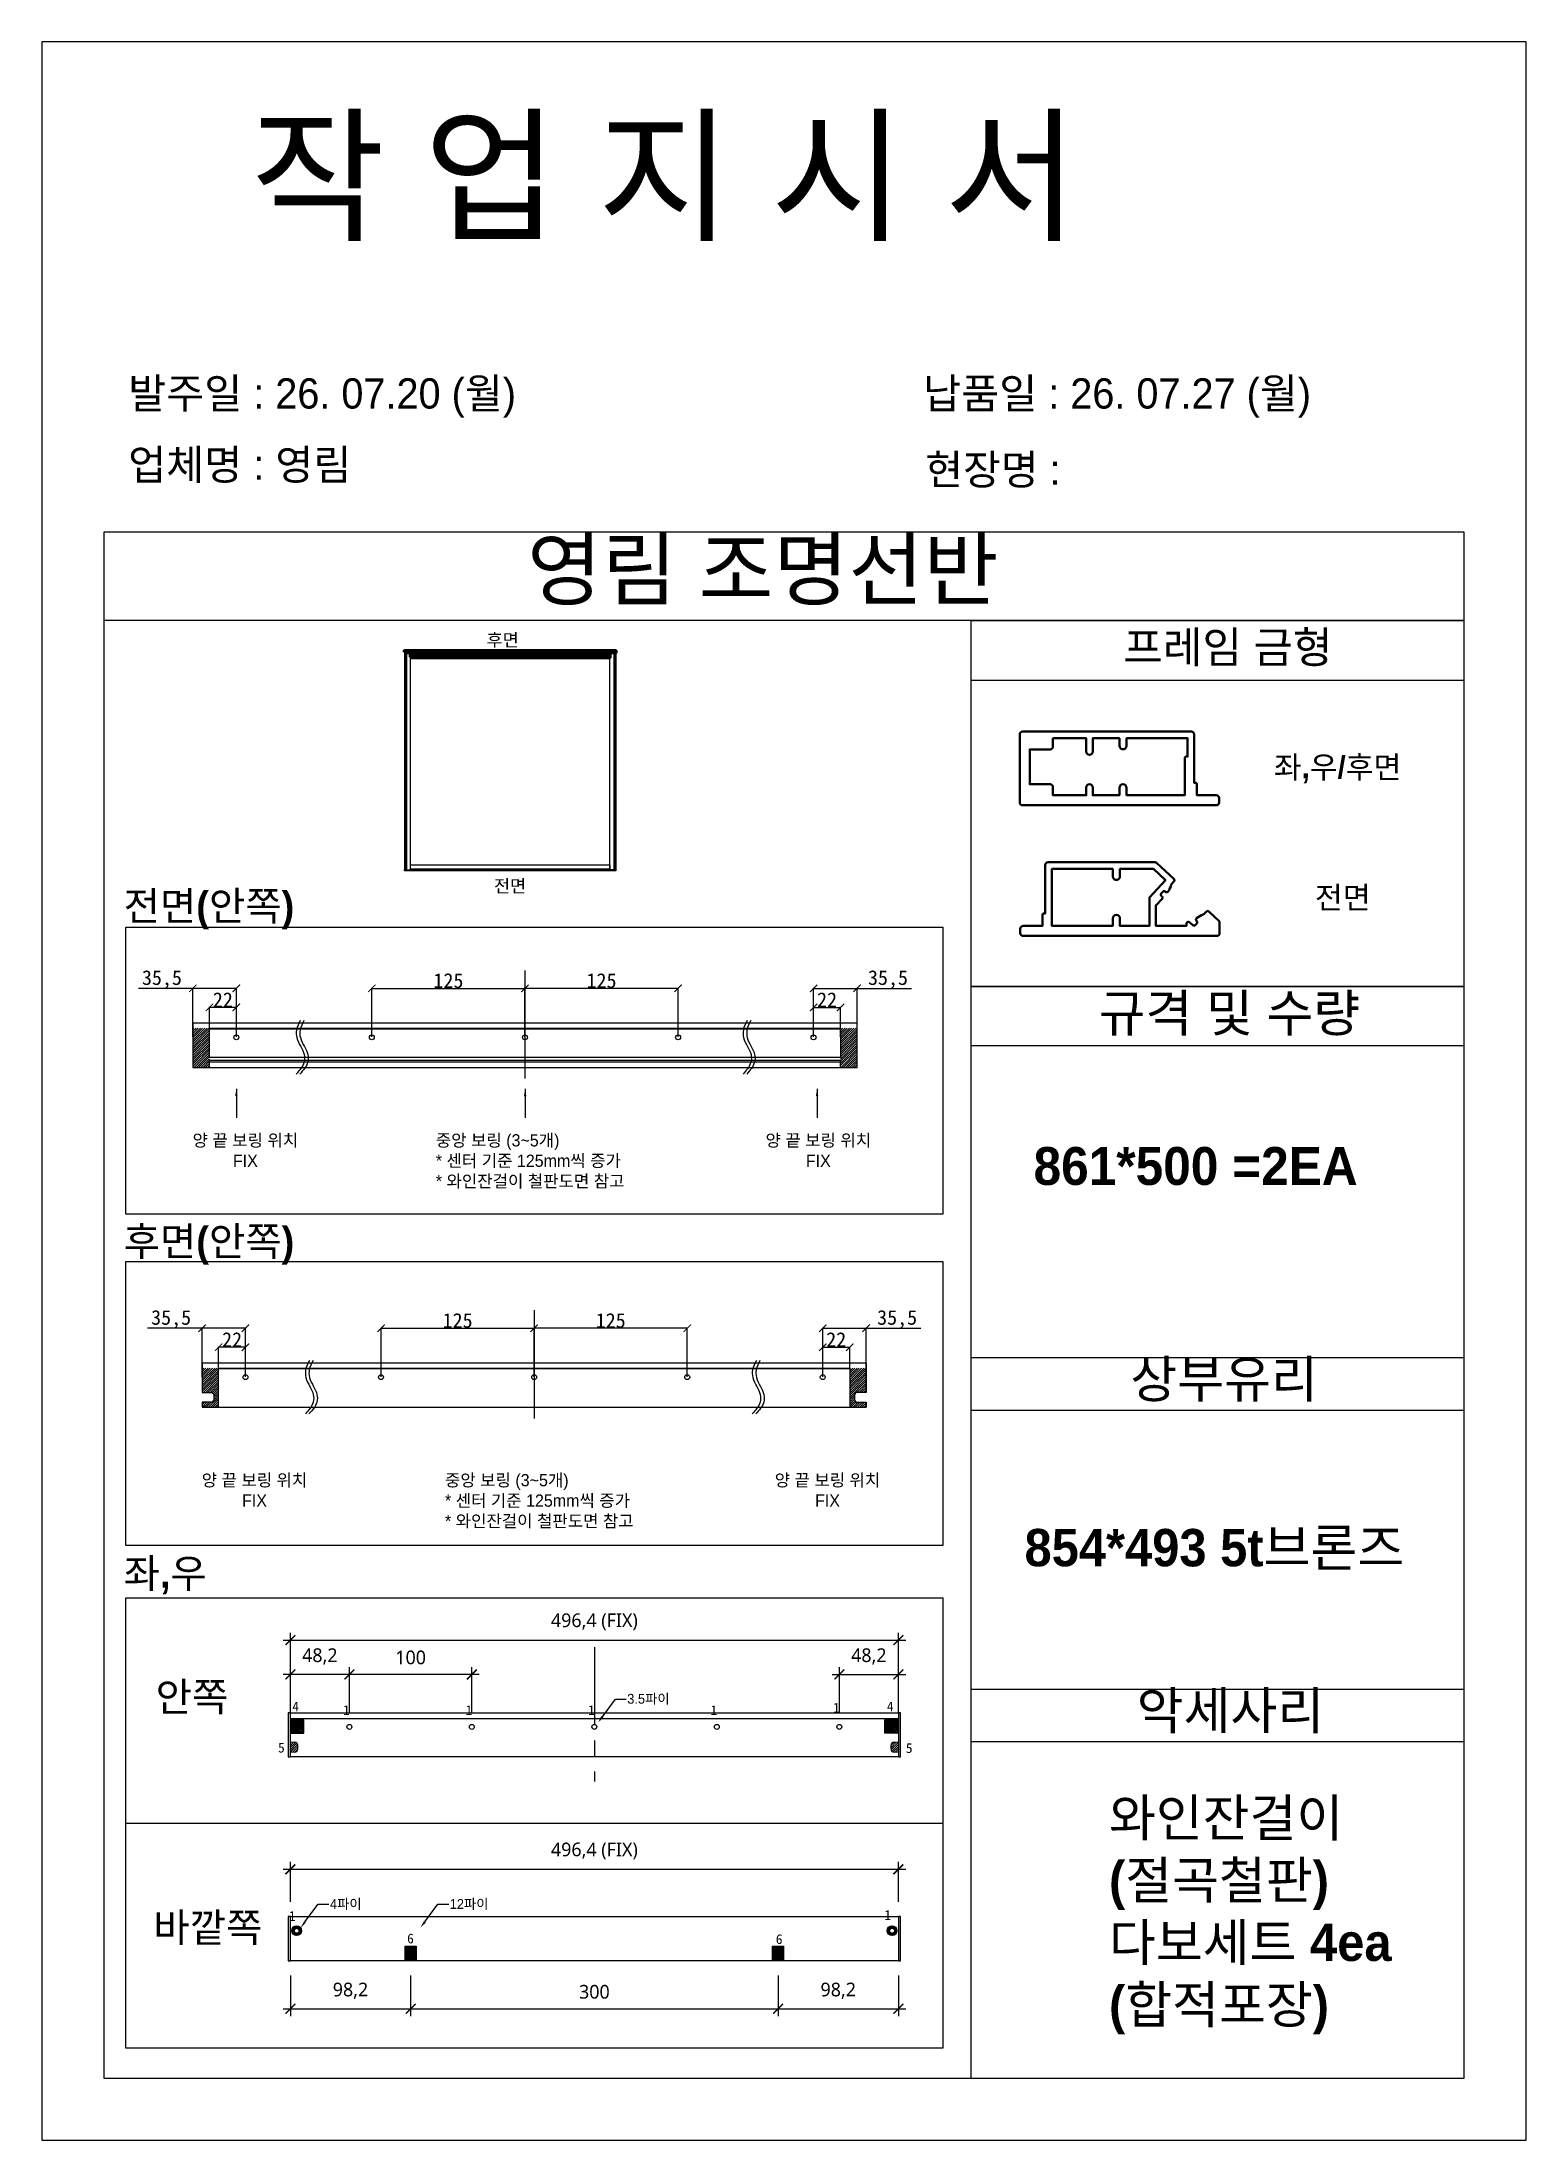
# Model space of a CAD drawing. Header units: millimetres. Extents: x -44117 to 256353, y -2095463 to 65325.
# Drawn here: x 88035 to 91064, y -1042150 to -1037866 of the extents above; entities that cross this region are included whole.
import ezdxf
from ezdxf import colors
from ezdxf.entities.mleader import LeaderData, LeaderLine
from ezdxf.math import Vec2, Vec3

# ---------------------------------------------------------------- set-up
doc = ezdxf.new("R2010")
doc.units = ezdxf.units.MM
doc.header["$LTSCALE"] = 10
doc.linetypes.add('CENTER', pattern=[50.8, 31.75, -6.35, 6.35, -6.35])
for name, color, linetype in [('! dim', 7, 'Continuous'), ('.', 8, 'Continuous'), ('01YL_text_제목 @ 1', 2, 'Continuous'), ('02 Profile', 3, 'Continuous'), ('DEFAULT', 7, 'Continuous'), ('Steel', 3, 'Continuous'), ('TXT', 4, 'Continuous'), ('TXT @ 1', 4, 'Continuous')]:
    doc.layers.add(name, color=color, linetype=linetype)
for name, color, linetype, lineweight in [('1', 2, 'Continuous', 40), ('C', 1, 'CENTER', 5), ('D', 4, 'Continuous', 5), ('Layer1', 7, 'Continuous', 70)]:
    doc.layers.add(name, color=color, linetype=linetype, lineweight=lineweight)
doc.styles.add('IMOS', font='', dxfattribs={"height": 3})
doc.styles.add('맑은고딕', font='malgun.ttf')
doc.styles.get('IMOS').set_extended_font_data('-윤고딕330')
doc.dimstyles.new('ISO-25', dxfattribs={"dimtxt": 2.5, "dimasz": 2.5, "dimexe": 1, "dimexo": 1, "dimtad": 1, "dimtxsty": 'Standard', "dimblk": 'ARCHTICK', "dimcen": 2.5, "dimadec": 0, "dimazin": 0, "dimtfac": 1, "dimtmove": 0, "dimatfit": 3, "dimfxl": 0, "dimarcsym": 0})
doc.dimstyles.new('Set Dim', dxfattribs={"dimtxt": 28, "dimasz": 20, "dimexe": 15, "dimexo": 30, "dimgap": 20, "dimtad": 1, "dimdec": 1, "dimtxsty": '맑은고딕', "dimblk": 'ARCHTICK', "dimcen": 10, "dimdle": 15, "dimclrd": 256, "dimclre": 256, "dimclrt": 7, "dimadec": 0, "dimazin": 0, "dimtfac": 1, "dimtdec": 1, "dimtix": 1, "dimtmove": 2, "dimatfit": 0, "dimfxl": 0, "dimarcsym": 0})
doc.dimstyles.get("Standard").update_dxf_attribs({"dimtxt": 0.18, "dimasz": 0.18, "dimexe": 0.18, "dimexo": 0.0625, "dimgap": 0.09, "dimtad": 0, "dimtih": 1, "dimtoh": 1, "dimdec": 4, "dimzin": 0, "dimdsep": 46, "dimtxsty": 'Standard', "dimcen": 0.09, "dimadec": 0, "dimazin": 0, "dimtfac": 1, "dimtdec": 4, "dimtofl": 0, "dimtmove": 0, "dimatfit": 3, "dimfxl": 0, "dimtolj": 1, "dimtzin": 0, "dimarcsym": 0})
pattern_1 = [(45, (73443.0815, -1052504.868), (-2.24506403, 2.24506403), [])]
pattern_2 = [(45, (5343.4903, -1053198.751), (-2.24506403, 2.24506403), [])]
pattern_3 = [(45, (2317.481, -1053782.0017), (-2.24506403, 2.24506403), [])]
pattern_4 = [(45, (85067.4809, -1044567.386), (-1.683798, 1.683798), [])]
pattern_5 = [(45, (85067.4816, -1045145.2969), (-1.683798, 1.683798), [])]

msp = doc.modelspace()

# ---------------------------------------------------------------- texts
at = {"attachment_point": 1}
for s, width, gutter_width, heights, insert, char_height in [('{\\fGulim|b0|i0|c129|p50;작 업 지 시 서}', 5165.1929222, 19.52182, [-243.39112], (88460.78613, -1038030.17726), 218.6444157), ('\\pt11;{\\fGulim|b0|i0|c129|p50;발주일 : 26. 07.20 (월)}', 5962.7898377, 22.53634, [62.20772], (88210.9197, -1038552.70155), 61.8397079), ('{\\fGulim|b0|i0|c129|p50;납품일 : 26. 07.27 (월)}', 5962.7898377, 22.53634, [63.26442], (89833.49625, -1038552.70155), 61.8397079), ('{\\fGulim|b0|i0|c129|p50;업체명 : 영림}', 5962.7898377, 22.53634, [65.108], (88210.9197, -1038698.11713), 61.8397079), ('{\\fGulim|b0|i0|c129|p50;현장명 :  }', 5921.931954, 22.38191, [68.53074], (89837.81089, -1038708.48793), 61.4159734), ('{\\fGulim|b0|i0|c129|p50;영림 조명선반}', 2879.37046, 10.88257, [-136.00456], (89024.93088, -1038881.34166), 121.8847546), ('{\\f굴림|b1|i0|c129|p50;후면}', 7906.2107072, 101.68087, [-29.05168], (88942.43724, -1039073.94858), 26.1465106), ('{\\f굴림|b1|i0|c129|p50;프레임 금형}', 19448.9777018, 250.13109, [-71.72126], (90241.93074, -1039069.6333), 64.3194219), ('{\\f굴림|b1|i0|c129|p50;좌,우/후면}', 13693.2246921, 176.107, [-56.00682], (90549.21314, -1039323.96154), 45.2846576), ('{\\f굴림|b1|i0|c129|p50;전면(안쪽)}', 17876.3103929, 229.90519, [-74.05449], (88201.54727, -1039600.57056, -0.1919), 59.1184775), ('{\\f굴림|b1|i0|c129|p50;전면}', 7906.2107072, 101.68087, [-28.22163], (88957.50224, -1039576.17778), 26.1465106), ('{\\f굴림|b1|i0|c129|p50;전면}', 13693.2246921, 176.107, [-48.87868], (90633.07805, -1039590.35595), 45.2846576), ('{\\f굴림|b1|i0|c129|p50;규격 및 수량}', 23047.5408631, 296.4118, [-85.19319], (90191.61356, -1039810.52763), 76.220176), ('{\\f굴림|b1|i0|c129|p50;861*500 =2EA}', 23400.5355507, 300.95162, [-79.74194], (90058.74842, -1040122.27342), 77.3875595), ('{\\f굴림|b1|i0|c129|p50;후면(안쪽)}', 17876.3103929, 229.90519, [-74.05449], (88201.54727, -1040285.24891, -0.1919), 59.1184775), ('{\\f굴림|b1|i0|c129|p50;상부유리}', 23047.5408631, 296.4118, [-84.89073], (90256.35514, -1040557.88881), 76.220176), ('{\\f굴림|b1|i0|c129|p50;854*493 5t브론즈}', 23047.5408631, 296.4118, [-80.35381], (90040.30072, -1040902.04071), 76.220176), ('{\\f굴림|b1|i0|c129|p50;좌,우}', 17876.3103929, 229.90519, [-70.30094], (88201.54727, -1040963.03807, -0.1919), 59.1184775), ('{\\f굴림|b1|i0|c129|p50;안쪽}', 17876.3103929, 229.90519, [-65.6872], (88266.93466, -1041215.32986, -0.1919), 59.1184775), ('{\\f굴림|b1|i0|c129|p50;악세사리}', 23047.5408631, 296.4118, [-84.68908], (90269.28608, -1041234.60789), 76.220176), ('{\\f굴림|b1|i0|c129|p50;와인잔걸이\\P(절곡철판)\\P다보세트 4ea\\P(합적포장)}', 23047.5408631, 296.4118, [-492.10407], (90212.71323, -1041453.76072), 76.220176), ('{\\f굴림|b1|i0|c129|p50;바깥쪽}', 17876.3103929, 229.90519, [-65.6872], (88262.27122, -1041686.28798, -0.1919), 59.1184775)]:
    msp.add_mtext_dynamic_manual_height_columns(s, width=width, gutter_width=gutter_width, heights=heights, dxfattribs=dict(at, insert=insert, char_height=char_height))
at = {"layer": '01YL_text_제목 @ 1', "color": 1, "char_height": 25, "attachment_point": 2, "style": 'IMOS'}
for insert in [(88450.05754, -1040096.04837, 0.07422), (89619.4563, -1040096.04837, 0.07422), (88468.76219, -1040789.93143, 0.07422), (89638.16095, -1040789.93143, 0.07422)]:
    msp.add_mtext_dynamic_manual_height_columns('{\\fGulim|b0|i0|c129|p50;양 끝 보링 위치\\PFIX}', width=269.7788325, gutter_width=82.47129, heights=[145.17296], dxfattribs=dict(at, insert=insert))
at = {"layer": 'DEFAULT', "char_height": 20, "width": 178.7366603}
for s, insert, attachment_point in [('4', (88552.71625, -1041264.44738, -0.01203), 5), ('1', (88663.1068, -1041272.06594), 6), ('1', (88913.1068, -1041272.06594), 6), ('1', (89163.1068, -1041272.06594), 6), ('1', (89413.1068, -1041272.06594), 6), ('1', (89663.1068, -1041267.06594), 6), ('4', (89766.21625, -1041264.44738, -0.01203), 5), ('5', (88523.62136, -1041348.68128), 5), ('5', (89804.90493, -1041349.64482), 5), ('1', (88552.55079, -1041692.274, 0.11426), 6), ('1', (89767.85649, -1041690.20364, 0.11426), 6), ('6', (88787.09502, -1041738.33383, 0.05713), 5), ('6', (89539.56813, -1041739.66384), 5)]:
    msp.add_mtext(s, dxfattribs=dict(at, insert=insert, attachment_point=attachment_point))
at = {"layer": 'TXT @ 1', "char_height": 25, "attachment_point": 1, "style": 'IMOS'}
for insert in [(88838.78175, -1040096.04837, 0.07422), (88857.4864, -1040789.93143, 0.07422)]:
    msp.add_mtext_dynamic_manual_height_columns('{\\fGulim|b0|i0|c129|p50;중앙 보링 (3~5개)\\P* 센터 기준 125mm씩 증가\\P* 와인잔걸이 철판도면 참고}', width=478.6154434, gutter_width=82.47129, heights=[145.17296], dxfattribs=dict(at, insert=insert))

# ---------------------------------------------------------------- blocks, each defined once
blk = doc.blocks.new('*D7972')
at = {"layer": 'D', "color": 0, "linetype": 'ByBlock', "lineweight": -2}
for p, q in [((90432.8, -1039685.5), (90433, -1039685.5)), ((90432.9, -1039685.6), (90432.9, -1039685.4)), ((90436.9, -1039690), (90436.8, -1039689.9)), ((90437.1, -1039690), (90436.9, -1039690))]:
    blk.add_line(p, q, dxfattribs=at)
at = {"layer": 'D', "color": 0}
blk.add_solid([(90436.8, -1039689.8), (90436.8, -1039689.9), (90436.7, -1039689.7)], dxfattribs=at)
at = {"layer": 'Defpoints', "color": 0}
for p in [(90432.9, -1039685.5), (90436.7, -1039689.7)]:
    blk.add_point(p, dxfattribs=at)
at = {"layer": 'D', "color": 0, "insert": (90437.7, -1039690), "char_height": 0.18, "attachment_point": 5}
blk.add_mtext('\\A1;R5.6506', dxfattribs=at)
blk = doc.blocks.new('_ArchTick')
at = {"color": 0, "linetype": 'ByBlock', "const_width": 0.15}
blk.add_lwpolyline([(-0.5, -0.5), (0.5, 0.5)], dxfattribs=at)
blk = doc.blocks.new('*D7973')
at = {"layer": '! dim', "color": 0, "lineweight": -2}
for p, q in [((89609.8, -1039897.3), (89609.8, -1039836.1)), ((89609.8, -1039837.1), (89664.8, -1039837.1)), ((89664.8, -1039897.3), (89664.8, -1039836.1))]:
    blk.add_line(p, q, dxfattribs=at)
at = {"layer": 'Defpoints', "color": 0}
for p in [(89664.8, -1039837.1), (89609.8, -1039898.3), (89664.8, -1039898.3)]:
    blk.add_point(p, dxfattribs=at)
at = {"layer": '! dim', "color": 0, "lineweight": -2, "xscale": 15, "yscale": 15, "zscale": 15, "rotation": 180}
blk.add_blockref('_ArchTick', (89609.8, -1039837.1), dxfattribs=at)
at = {"layer": '! dim', "color": 0, "lineweight": -2, "xscale": 15, "yscale": 15, "zscale": 15}
blk.add_blockref('_ArchTick', (89664.8, -1039837.1), dxfattribs=at)
at = {"layer": '! dim', "color": 0, "insert": (89637.3, -1039821.5), "char_height": 30, "attachment_point": 5}
blk.add_mtext('22', dxfattribs=at)
blk = doc.blocks.new('*D7974')
at = {"layer": '! dim', "color": 0, "lineweight": -2}
for p, q in [((89609.8, -1039897.3), (89609.8, -1039797.3)), ((89609.8, -1039798.3), (89698.5, -1039798.3)), ((89698.5, -1039897.3), (89698.5, -1039797.3)), ((89698.5, -1039798.3), (89809.8, -1039798.3))]:
    blk.add_line(p, q, dxfattribs=at)
at = {"layer": 'Defpoints', "color": 0}
for p in [(89698.5, -1039798.3), (89609.8, -1039898.3), (89698.5, -1039898.3)]:
    blk.add_point(p, dxfattribs=at)
at = {"layer": '! dim', "color": 0, "lineweight": -2, "xscale": 15, "yscale": 15, "zscale": 15, "rotation": 180}
blk.add_blockref('_ArchTick', (89609.8, -1039798.3), dxfattribs=at)
at = {"layer": '! dim', "color": 0, "lineweight": -2, "xscale": 15, "yscale": 15, "zscale": 15}
blk.add_blockref('_ArchTick', (89698.5, -1039798.3), dxfattribs=at)
at = {"layer": '! dim', "color": 0, "insert": (89761.6, -1039780.2), "char_height": 30, "attachment_point": 5}
blk.add_mtext('35,5', dxfattribs=at)
blk = doc.blocks.new('*D7975')
at = {"layer": '! dim', "color": 0, "lineweight": -2}
for p, q in [((89020.7, -1039897.3), (89020.7, -1039797.3)), ((89333.2, -1039798.3), (89020.7, -1039798.3)), ((89333.2, -1039897.3), (89333.2, -1039797.3))]:
    blk.add_line(p, q, dxfattribs=at)
at = {"layer": 'Defpoints', "color": 0}
for p in [(89020.7, -1039798.3), (89020.7, -1039898.3), (89333.2, -1039898.3)]:
    blk.add_point(p, dxfattribs=at)
at = {"layer": '! dim', "color": 0, "lineweight": -2, "xscale": 15, "yscale": 15, "zscale": 15, "rotation": 180}
blk.add_blockref('_ArchTick', (89020.7, -1039798.3), dxfattribs=at)
at = {"layer": '! dim', "color": 0, "lineweight": -2, "xscale": 15, "yscale": 15, "zscale": 15}
blk.add_blockref('_ArchTick', (89333.2, -1039798.3), dxfattribs=at)
at = {"layer": '! dim', "color": 0, "insert": (89177, -1039782.7), "char_height": 30, "attachment_point": 5}
blk.add_mtext('125', dxfattribs=at)
blk = doc.blocks.new('*D7976')
at = {"layer": '! dim', "color": 0, "lineweight": -2}
for p, q in [((88376.7, -1039897.3), (88376.7, -1039836.1)), ((88431.7, -1039837.1), (88376.7, -1039837.1)), ((88431.7, -1039897.3), (88431.7, -1039836.1))]:
    blk.add_line(p, q, dxfattribs=at)
at = {"layer": 'Defpoints', "color": 0}
for p in [(88376.7, -1039837.1), (88376.7, -1039898.3), (88431.7, -1039898.3)]:
    blk.add_point(p, dxfattribs=at)
at = {"layer": '! dim', "color": 0, "lineweight": -2, "xscale": 15, "yscale": 15, "zscale": 15, "rotation": 180}
blk.add_blockref('_ArchTick', (88376.7, -1039837.1), dxfattribs=at)
at = {"layer": '! dim', "color": 0, "lineweight": -2, "xscale": 15, "yscale": 15, "zscale": 15}
blk.add_blockref('_ArchTick', (88431.7, -1039837.1), dxfattribs=at)
at = {"layer": '! dim', "color": 0, "insert": (88404.2, -1039821.5), "char_height": 30, "attachment_point": 5}
blk.add_mtext('22', dxfattribs=at)
blk = doc.blocks.new('*D7977')
at = {"layer": '! dim', "color": 0, "lineweight": -2}
for p, q in [((88342.9, -1039798.3), (88231.7, -1039798.3)), ((88342.9, -1039897.3), (88342.9, -1039797.3)), ((88431.7, -1039798.3), (88342.9, -1039798.3)), ((88431.7, -1039897.3), (88431.7, -1039797.3))]:
    blk.add_line(p, q, dxfattribs=at)
at = {"layer": 'Defpoints', "color": 0}
for p in [(88342.9, -1039798.3), (88342.9, -1039898.3), (88431.7, -1039898.3)]:
    blk.add_point(p, dxfattribs=at)
at = {"layer": '! dim', "color": 0, "lineweight": -2, "xscale": 15, "yscale": 15, "zscale": 15, "rotation": 180}
blk.add_blockref('_ArchTick', (88342.9, -1039798.3), dxfattribs=at)
at = {"layer": '! dim', "color": 0, "lineweight": -2, "xscale": 15, "yscale": 15, "zscale": 15}
blk.add_blockref('_ArchTick', (88431.7, -1039798.3), dxfattribs=at)
at = {"layer": '! dim', "color": 0, "insert": (88279.8, -1039780.2), "char_height": 30, "attachment_point": 5}
blk.add_mtext('35,5', dxfattribs=at)
blk = doc.blocks.new('*D7978')
at = {"layer": '! dim', "color": 0, "lineweight": -2}
for p, q in [((88708.2, -1039897.3), (88708.2, -1039797.3)), ((88708.2, -1039798.3), (89020.7, -1039798.3)), ((89020.7, -1039897.3), (89020.7, -1039797.3))]:
    blk.add_line(p, q, dxfattribs=at)
at = {"layer": 'Defpoints', "color": 0}
for p in [(89020.7, -1039798.3), (88708.2, -1039898.3), (89020.7, -1039898.3)]:
    blk.add_point(p, dxfattribs=at)
at = {"layer": '! dim', "color": 0, "lineweight": -2, "xscale": 15, "yscale": 15, "zscale": 15, "rotation": 180}
blk.add_blockref('_ArchTick', (88708.2, -1039798.3), dxfattribs=at)
at = {"layer": '! dim', "color": 0, "lineweight": -2, "xscale": 15, "yscale": 15, "zscale": 15}
blk.add_blockref('_ArchTick', (89020.7, -1039798.3), dxfattribs=at)
at = {"layer": '! dim', "color": 0, "insert": (88864.5, -1039782.7), "char_height": 30, "attachment_point": 5}
blk.add_mtext('125', dxfattribs=at)
blk = doc.blocks.new('*D7979')
at = {"layer": '! dim', "color": 0, "lineweight": -2}
for p, q in [((89628.5, -1040591.2), (89628.5, -1040530)), ((89628.5, -1040531), (89683.5, -1040531)), ((89683.5, -1040572.5), (89683.5, -1040530))]:
    blk.add_line(p, q, dxfattribs=at)
at = {"layer": 'Defpoints', "color": 0}
for p in [(89683.5, -1040531), (89628.5, -1040592.2), (89683.5, -1040573.5)]:
    blk.add_point(p, dxfattribs=at)
at = {"layer": '! dim', "color": 0, "lineweight": -2, "xscale": 15, "yscale": 15, "zscale": 15, "rotation": 180}
blk.add_blockref('_ArchTick', (89628.5, -1040531), dxfattribs=at)
at = {"layer": '! dim', "color": 0, "lineweight": -2, "xscale": 15, "yscale": 15, "zscale": 15}
blk.add_blockref('_ArchTick', (89683.5, -1040531), dxfattribs=at)
at = {"layer": '! dim', "color": 0, "insert": (89656, -1040515.4), "char_height": 30, "attachment_point": 5}
blk.add_mtext('22', dxfattribs=at)
blk = doc.blocks.new('*D7980')
at = {"layer": '! dim', "color": 0, "lineweight": -2}
for p, q in [((89628.5, -1040591.2), (89628.5, -1040491.2)), ((89628.5, -1040492.2), (89717.2, -1040492.2)), ((89717.2, -1040591.2), (89717.2, -1040491.2)), ((89717.2, -1040492.2), (89828.5, -1040492.2))]:
    blk.add_line(p, q, dxfattribs=at)
at = {"layer": 'Defpoints', "color": 0}
for p in [(89717.2, -1040492.2), (89628.5, -1040592.2), (89717.2, -1040592.2)]:
    blk.add_point(p, dxfattribs=at)
at = {"layer": '! dim', "color": 0, "lineweight": -2, "xscale": 15, "yscale": 15, "zscale": 15, "rotation": 180}
blk.add_blockref('_ArchTick', (89628.5, -1040492.2), dxfattribs=at)
at = {"layer": '! dim', "color": 0, "lineweight": -2, "xscale": 15, "yscale": 15, "zscale": 15}
blk.add_blockref('_ArchTick', (89717.2, -1040492.2), dxfattribs=at)
at = {"layer": '! dim', "color": 0, "insert": (89780.3, -1040474.1), "char_height": 30, "attachment_point": 5}
blk.add_mtext('35,5', dxfattribs=at)
blk = doc.blocks.new('*D7981')
at = {"layer": '! dim', "color": 0, "lineweight": -2}
for p, q in [((89039.4, -1040591.2), (89039.4, -1040491.2)), ((89351.9, -1040492.2), (89039.4, -1040492.2)), ((89351.9, -1040591.2), (89351.9, -1040491.2))]:
    blk.add_line(p, q, dxfattribs=at)
at = {"layer": 'Defpoints', "color": 0}
for p in [(89039.4, -1040492.2), (89039.4, -1040592.2), (89351.9, -1040592.2)]:
    blk.add_point(p, dxfattribs=at)
at = {"layer": '! dim', "color": 0, "lineweight": -2, "xscale": 15, "yscale": 15, "zscale": 15, "rotation": 180}
blk.add_blockref('_ArchTick', (89039.4, -1040492.2), dxfattribs=at)
at = {"layer": '! dim', "color": 0, "lineweight": -2, "xscale": 15, "yscale": 15, "zscale": 15}
blk.add_blockref('_ArchTick', (89351.9, -1040492.2), dxfattribs=at)
at = {"layer": '! dim', "color": 0, "insert": (89195.7, -1040476.6), "char_height": 30, "attachment_point": 5}
blk.add_mtext('125', dxfattribs=at)
blk = doc.blocks.new('*D7982')
at = {"layer": '! dim', "color": 0, "lineweight": -2}
for p, q in [((88395.4, -1040572.5), (88395.4, -1040530)), ((88450.4, -1040531), (88395.4, -1040531)), ((88450.4, -1040591.2), (88450.4, -1040530))]:
    blk.add_line(p, q, dxfattribs=at)
at = {"layer": 'Defpoints', "color": 0}
for p in [(88395.4, -1040531), (88395.4, -1040573.5), (88450.4, -1040592.2)]:
    blk.add_point(p, dxfattribs=at)
at = {"layer": '! dim', "color": 0, "lineweight": -2, "xscale": 15, "yscale": 15, "zscale": 15, "rotation": 180}
blk.add_blockref('_ArchTick', (88395.4, -1040531), dxfattribs=at)
at = {"layer": '! dim', "color": 0, "lineweight": -2, "xscale": 15, "yscale": 15, "zscale": 15}
blk.add_blockref('_ArchTick', (88450.4, -1040531), dxfattribs=at)
at = {"layer": '! dim', "color": 0, "insert": (88422.9, -1040515.4), "char_height": 30, "attachment_point": 5}
blk.add_mtext('22', dxfattribs=at)
blk = doc.blocks.new('*D7983')
at = {"layer": '! dim', "color": 0, "lineweight": -2}
for p, q in [((88361.6, -1040492.2), (88250.4, -1040492.2)), ((88361.6, -1040591.2), (88361.6, -1040491.2)), ((88450.4, -1040492.2), (88361.6, -1040492.2)), ((88450.4, -1040591.2), (88450.4, -1040491.2))]:
    blk.add_line(p, q, dxfattribs=at)
at = {"layer": 'Defpoints', "color": 0}
for p in [(88361.6, -1040492.2), (88361.6, -1040592.2), (88450.4, -1040592.2)]:
    blk.add_point(p, dxfattribs=at)
at = {"layer": '! dim', "color": 0, "lineweight": -2, "xscale": 15, "yscale": 15, "zscale": 15, "rotation": 180}
blk.add_blockref('_ArchTick', (88361.6, -1040492.2), dxfattribs=at)
at = {"layer": '! dim', "color": 0, "lineweight": -2, "xscale": 15, "yscale": 15, "zscale": 15}
blk.add_blockref('_ArchTick', (88450.4, -1040492.2), dxfattribs=at)
at = {"layer": '! dim', "color": 0, "insert": (88298.5, -1040474.1), "char_height": 30, "attachment_point": 5}
blk.add_mtext('35,5', dxfattribs=at)
blk = doc.blocks.new('*D7984')
at = {"layer": '! dim', "color": 0, "lineweight": -2}
for p, q in [((88726.9, -1040591.2), (88726.9, -1040491.2)), ((88726.9, -1040492.2), (89039.4, -1040492.2)), ((89039.4, -1040591.2), (89039.4, -1040491.2))]:
    blk.add_line(p, q, dxfattribs=at)
at = {"layer": 'Defpoints', "color": 0}
for p in [(89039.4, -1040492.2), (88726.9, -1040592.2), (89039.4, -1040592.2)]:
    blk.add_point(p, dxfattribs=at)
at = {"layer": '! dim', "color": 0, "lineweight": -2, "xscale": 15, "yscale": 15, "zscale": 15, "rotation": 180}
blk.add_blockref('_ArchTick', (88726.9, -1040492.2), dxfattribs=at)
at = {"layer": '! dim', "color": 0, "lineweight": -2, "xscale": 15, "yscale": 15, "zscale": 15}
blk.add_blockref('_ArchTick', (89039.4, -1040492.2), dxfattribs=at)
at = {"layer": '! dim', "color": 0, "insert": (88883.2, -1040476.6), "char_height": 30, "attachment_point": 5}
blk.add_mtext('125', dxfattribs=at)
blk = doc.blocks.new('*D7985')
at = {"lineweight": -2}
for p, q in [((88662.4, -1041276.2), (88662.4, -1041184.1)), ((88912.4, -1041276.2), (88912.4, -1041184.1)), ((88927.4, -1041199.1), (88647.4, -1041199.1))]:
    blk.add_line(p, q, dxfattribs=at)
at = {"layer": 'Defpoints', "color": 0}
for p in [(88662.4, -1041199.1), (88662.4, -1041306.2), (88912.4, -1041306.2)]:
    blk.add_point(p, dxfattribs=at)
at = {"lineweight": -2, "xscale": 20, "yscale": 20, "zscale": 20, "rotation": 180}
blk.add_blockref('_ArchTick', (88662.4, -1041199.1), dxfattribs=at)
at = {"lineweight": -2, "xscale": 20, "yscale": 20, "zscale": 20}
blk.add_blockref('_ArchTick', (88912.4, -1041199.1), dxfattribs=at)
at = {"color": 7, "insert": (88787.4, -1041164.5), "char_height": 28, "attachment_point": 5, "style": '맑은고딕'}
blk.add_mtext('100', dxfattribs=at)
blk = doc.blocks.new('*D7986')
at = {"lineweight": -2}
for p, q in [((88526.9, -1041129), (89797.9, -1041129)), ((88541.9, -1041247.5), (88541.9, -1041114)), ((89782.9, -1041247.5), (89782.9, -1041114))]:
    blk.add_line(p, q, dxfattribs=at)
at = {"layer": 'Defpoints', "color": 0}
for p in [(89782.9, -1041129), (88541.9, -1041277.5), (89782.9, -1041277.5)]:
    blk.add_point(p, dxfattribs=at)
at = {"lineweight": -2, "xscale": 20, "yscale": 20, "zscale": 20, "rotation": 180}
blk.add_blockref('_ArchTick', (88541.9, -1041129), dxfattribs=at)
at = {"lineweight": -2, "xscale": 20, "yscale": 20, "zscale": 20}
blk.add_blockref('_ArchTick', (89782.9, -1041129), dxfattribs=at)
at = {"color": 7, "insert": (89162.4, -1041091.6), "char_height": 28, "attachment_point": 5, "style": '맑은고딕'}
blk.add_mtext('496,4 (FIX)', dxfattribs=at)
blk = doc.blocks.new('*D7987')
at = {"lineweight": -2}
for p, q in [((89662.4, -1041276.2), (89662.4, -1041184.1)), ((89782.9, -1041276.2), (89782.9, -1041184.1)), ((89647.4, -1041199.1), (89797.9, -1041199.1))]:
    blk.add_line(p, q, dxfattribs=at)
at = {"layer": 'Defpoints', "color": 0}
for p in [(89782.9, -1041199.1), (89662.4, -1041306.2), (89782.9, -1041306.2)]:
    blk.add_point(p, dxfattribs=at)
at = {"lineweight": -2, "xscale": 20, "yscale": 20, "zscale": 20, "rotation": 180}
blk.add_blockref('_ArchTick', (89662.4, -1041199.1), dxfattribs=at)
at = {"lineweight": -2, "xscale": 20, "yscale": 20, "zscale": 20}
blk.add_blockref('_ArchTick', (89782.9, -1041199.1), dxfattribs=at)
at = {"color": 7, "insert": (89722.6, -1041162.3), "char_height": 28, "attachment_point": 5, "style": '맑은고딕'}
blk.add_mtext('48,2', dxfattribs=at)
blk = doc.blocks.new('*D7988')
at = {"lineweight": -2}
for p, q in [((88541.9, -1041276.2), (88541.9, -1041184.1)), ((88662.4, -1041276.2), (88662.4, -1041184.1)), ((88677.4, -1041199.1), (88526.9, -1041199.1))]:
    blk.add_line(p, q, dxfattribs=at)
at = {"layer": 'Defpoints', "color": 0}
for p in [(88541.9, -1041199.1), (88541.9, -1041306.2), (88662.4, -1041306.2)]:
    blk.add_point(p, dxfattribs=at)
at = {"lineweight": -2, "xscale": 20, "yscale": 20, "zscale": 20, "rotation": 180}
blk.add_blockref('_ArchTick', (88541.9, -1041199.1), dxfattribs=at)
at = {"lineweight": -2, "xscale": 20, "yscale": 20, "zscale": 20}
blk.add_blockref('_ArchTick', (88662.4, -1041199.1), dxfattribs=at)
at = {"color": 7, "insert": (88602.1, -1041162.3), "char_height": 28, "attachment_point": 5, "style": '맑은고딕'}
blk.add_mtext('48,2', dxfattribs=at)
blk = doc.blocks.new('*D7989')
at = {"lineweight": -2}
for p, q in [((88541.9, -1041663.6), (88541.9, -1041581.9)), ((89782.9, -1041663.6), (89782.9, -1041581.9)), ((88526.9, -1041596.9), (89797.9, -1041596.9))]:
    blk.add_line(p, q, dxfattribs=at)
at = {"layer": 'Defpoints', "color": 0}
for p in [(89782.9, -1041596.9), (88541.9, -1041693.6), (89782.9, -1041693.6)]:
    blk.add_point(p, dxfattribs=at)
at = {"lineweight": -2, "xscale": 20, "yscale": 20, "zscale": 20, "rotation": 180}
blk.add_blockref('_ArchTick', (88541.9, -1041596.9), dxfattribs=at)
at = {"lineweight": -2, "xscale": 20, "yscale": 20, "zscale": 20}
blk.add_blockref('_ArchTick', (89782.9, -1041596.9), dxfattribs=at)
at = {"color": 7, "insert": (89162.4, -1041559.5), "char_height": 28, "attachment_point": 5, "style": '맑은고딕'}
blk.add_mtext('496,4 (FIX)', dxfattribs=at)
blk = doc.blocks.new('*D7990')
at = {"lineweight": -2}
for p, q in [((88541.9, -1041813.6), (88541.9, -1041896.7)), ((88787.4, -1041813.6), (88787.4, -1041896.7)), ((88526.9, -1041881.7), (88802.4, -1041881.7))]:
    blk.add_line(p, q, dxfattribs=at)
at = {"layer": 'Defpoints', "color": 0}
for p in [(88541.9, -1041783.6), (88787.4, -1041783.6), (88787.4, -1041881.7)]:
    blk.add_point(p, dxfattribs=at)
at = {"lineweight": -2, "xscale": 20, "yscale": 20, "zscale": 20, "rotation": 180}
blk.add_blockref('_ArchTick', (88541.9, -1041881.7), dxfattribs=at)
at = {"lineweight": -2, "xscale": 20, "yscale": 20, "zscale": 20}
blk.add_blockref('_ArchTick', (88787.4, -1041881.7), dxfattribs=at)
at = {"color": 7, "insert": (88664.6, -1041844.9), "char_height": 28, "attachment_point": 5, "style": '맑은고딕'}
blk.add_mtext('98,2', dxfattribs=at)
blk = doc.blocks.new('*D7991')
at = {"lineweight": -2}
for p, q in [((88787.4, -1041813.6), (88787.4, -1041896.7)), ((89537.4, -1041813.6), (89537.4, -1041896.7)), ((88772.4, -1041881.7), (89552.4, -1041881.7))]:
    blk.add_line(p, q, dxfattribs=at)
at = {"layer": 'Defpoints', "color": 0}
for p in [(88787.4, -1041783.6), (89537.4, -1041783.6), (89537.4, -1041881.7)]:
    blk.add_point(p, dxfattribs=at)
at = {"lineweight": -2, "xscale": 20, "yscale": 20, "zscale": 20, "rotation": 180}
blk.add_blockref('_ArchTick', (88787.4, -1041881.7), dxfattribs=at)
at = {"lineweight": -2, "xscale": 20, "yscale": 20, "zscale": 20}
blk.add_blockref('_ArchTick', (89537.4, -1041881.7), dxfattribs=at)
at = {"color": 7, "insert": (89162.4, -1041847.2), "char_height": 28, "attachment_point": 5, "style": '맑은고딕'}
blk.add_mtext('300', dxfattribs=at)
blk = doc.blocks.new('*D7992')
at = {"lineweight": -2}
for p, q in [((89537.4, -1041813.6), (89537.4, -1041896.7)), ((89782.9, -1041813.6), (89782.9, -1041896.7)), ((89522.4, -1041881.7), (89797.9, -1041881.7))]:
    blk.add_line(p, q, dxfattribs=at)
at = {"layer": 'Defpoints', "color": 0}
for p in [(89537.4, -1041783.6), (89782.9, -1041783.6), (89782.9, -1041881.7)]:
    blk.add_point(p, dxfattribs=at)
at = {"lineweight": -2, "xscale": 20, "yscale": 20, "zscale": 20, "rotation": 180}
blk.add_blockref('_ArchTick', (89537.4, -1041881.7), dxfattribs=at)
at = {"lineweight": -2, "xscale": 20, "yscale": 20, "zscale": 20}
blk.add_blockref('_ArchTick', (89782.9, -1041881.7), dxfattribs=at)
at = {"color": 7, "insert": (89660.1, -1041844.9), "char_height": 28, "attachment_point": 5, "style": '맑은고딕'}
blk.add_mtext('98,2', dxfattribs=at)

# ---------------------------------------------------------------- dimensions: what is measured, and where the dimension line sits
at = {"layer": '! dim'}
for base, p1, p2, picture, middle in [((88342.93735, -1039798.3292), (88431.68735, -1039898.32844), (88342.93735, -1039898.32844), '*D7977', (88279.81235, -1039780.2042)), ((89020.72392, -1039798.3292), (88708.22392, -1039898.32844), (89020.72392, -1039898.32844), '*D7978', (88864.47392, -1039782.7042)), ((88376.68735, -1039837.13741), (88431.68735, -1039898.32844), (88376.68735, -1039898.32844), '*D7976', (88404.18735, -1039821.51241)), ((88361.642, -1040492.21226), (88450.392, -1040592.2115), (88361.642, -1040592.2115), '*D7983', (88298.517, -1040474.08726)), ((89039.42857, -1040492.21226), (88726.92857, -1040592.2115), (89039.42857, -1040592.2115), '*D7984', (88883.17857, -1040476.58726)), ((88395.392, -1040531.02047), (88450.392, -1040592.2115), (88395.392, -1040573.4615), '*D7982', (88422.892, -1040515.39547))]:
    dim = msp.add_linear_dim(base=base, p1=p1, p2=p2, angle=180, dimstyle='ISO-25', override={"dimtxt": 30, "dimasz": 15, "dimlfac": 0.4, "dimcen": 10}, dxfattribs=at)
    dim.commit()
    dim.dimension.update_dxf_attribs({"geometry": picture, "text_midpoint": middle})
for base, p1, p2, picture, middle in [((89020.72392, -1039798.3292), (89333.22392, -1039898.32844), (89020.72392, -1039898.32844), '*D7975', (89176.97392, -1039782.7042)), ((89698.51049, -1039798.3292), (89609.76049, -1039898.32844), (89698.51049, -1039898.32844), '*D7974', (89761.63549, -1039780.2042)), ((89664.76049, -1039837.13741), (89609.76049, -1039898.32844), (89664.76049, -1039898.32844), '*D7973', (89637.26049, -1039821.51241)), ((89039.42857, -1040492.21226), (89351.92857, -1040592.2115), (89039.42857, -1040592.2115), '*D7981', (89195.67857, -1040476.58726)), ((89717.21514, -1040492.21226), (89628.46514, -1040592.2115), (89717.21514, -1040592.2115), '*D7980', (89780.34014, -1040474.08726)), ((89683.46514, -1040531.02047), (89628.46514, -1040592.2115), (89683.46514, -1040573.4615), '*D7979', (89655.96514, -1040515.39547))]:
    dim = msp.add_linear_dim(base=base, p1=p1, p2=p2, dimstyle='ISO-25', override={"dimtxt": 30, "dimasz": 15, "dimlfac": 0.4, "dimcen": 10}, dxfattribs=at)
    dim.commit()
    dim.dimension.update_dxf_attribs({"geometry": picture, "text_midpoint": middle})
for base, p1, p2, picture, middle in [((89782.87934, -1041128.96153, 0.11426), (88541.87934, -1041277.48202), (89782.87934, -1041277.48202), '*D7986', (89162.37934, -1041091.55664, 0.11426)), ((89782.87934, -1041596.88285, 0.11426), (88541.87934, -1041693.64309), (89782.87934, -1041693.64309), '*D7989', (89162.37934, -1041559.47796, 0.11426))]:
    dim = msp.add_linear_dim(base=base, p1=p1, p2=p2, text='<> (FIX)', dimstyle='Set Dim', override={"dimlfac": 0.4})
    dim.commit()
    dim.dimension.update_dxf_attribs({"geometry": picture, "text_midpoint": middle})
for base, p1, p2, picture, middle in [((88541.87934, -1041199.07323, 0.11426), (88662.37934, -1041306.23202), (88541.87934, -1041306.23202), '*D7988', (88602.12934, -1041162.25801, 0.11426)), ((88662.37934, -1041199.07323, 0.11426), (88912.37934, -1041306.23202), (88662.37934, -1041306.23202), '*D7985', (88787.37934, -1041164.53111, 0.11426)), ((89782.87934, -1041199.07323, 0.11426), (89662.37934, -1041306.23202), (89782.87934, -1041306.23202, 0.11426), '*D7987', (89722.62934, -1041162.25801, 0.11426)), ((88787.37934, -1041881.70968, 0.05713), (88541.87934, -1041783.64309), (88787.37934, -1041783.64309), '*D7990', (88664.62934, -1041844.89447, 0.05713)), ((89537.37934, -1041881.70968, 0.05713), (88787.37934, -1041783.64309), (89537.37934, -1041783.64309), '*D7991', (89162.37934, -1041847.24365, 0.05713)), ((89782.87934, -1041881.70968, 0.05713), (89537.37934, -1041783.64309), (89782.87934, -1041783.64309), '*D7992', (89660.12934, -1041844.89447, 0.05713))]:
    dim = msp.add_linear_dim(base=base, p1=p1, p2=p2, dimstyle='Set Dim', override={"dimlfac": 0.4})
    dim.commit()
    dim.dimension.update_dxf_attribs({"geometry": picture, "text_midpoint": middle})
at = {"layer": 'D'}
dim = msp.add_radius_dim(center=(90432.91626, -1039685.5297), mpoint=(90436.7023, -1039689.72441), dimstyle='Standard', override={"dimfxl": 2, "dimarcsym": 1}, dxfattribs=at)
dim.commit()
dim.dimension.update_dxf_attribs({"geometry": '*D7972', "text_midpoint": (90437.73851, -1039689.99165, 5.56965)})

# ---------------------------------------------------------------- hatches: boundary and pattern name
at = {"layer": '.'}
h = msp.add_hatch(dxfattribs=at)
h.set_pattern_fill('ANSI31', color=1)
h.set_pattern_definition(pattern_1)
h.paths.add_polyline_path([(88376.68735, -1039879.57808), (88342.93735, -1039879.57808), (88342.93735, -1039959.57844), (88349.60735, -1039959.57844), (88356.31735, -1039959.57844), (88363.06735, -1039959.57844), (88369.85735, -1039959.57844), (88376.68735, -1039959.57844)])
h = msp.add_hatch(dxfattribs=at)
h.set_pattern_fill('ANSI31', color=1)
h.set_pattern_definition(pattern_1)
h.paths.add_polyline_path([(89664.76049, -1039879.57808), (89698.51049, -1039879.57808), (89698.51049, -1039959.57844), (89691.84049, -1039959.57844), (89685.13049, -1039959.57844), (89678.38049, -1039959.57844), (89671.59049, -1039959.57844), (89664.76049, -1039959.57844)])
at = {"layer": '.', "true_color": 0xff0000}
h = msp.add_hatch(dxfattribs=at)
h.set_pattern_fill('ANSI31', color=1)
h.set_pattern_definition(pattern_2)
h.paths.add_polyline_path([(88361.642, -1040573.4615), (88395.392, -1040573.4615), (88395.392, -1040653.4615), (88388.562, -1040653.4615), (88381.772, -1040653.4615), (88375.022, -1040653.4615), (88368.312, -1040653.4615), (88361.642, -1040653.4615), (88361.642, -1040643.39157), (88379.26437, -1040643.39157, 0.4142135624), (88385.55808, -1040637.09787), (88385.55808, -1040629.54542, 0.4142135624), (88379.26437, -1040623.25171), (88361.642, -1040623.25171)])
h = msp.add_hatch(dxfattribs=at)
h.set_pattern_fill('ANSI31', color=1)
h.set_pattern_definition(pattern_2)
h.paths.add_polyline_path([(89717.21514, -1040573.4615), (89683.46514, -1040573.4615), (89683.46514, -1040653.4615), (89690.29514, -1040653.4615), (89697.08514, -1040653.4615), (89703.83514, -1040653.4615), (89710.54514, -1040653.4615), (89717.21514, -1040653.4615), (89717.21514, -1040643.39157), (89699.59276, -1040643.39157, -0.4142135624), (89693.29906, -1040637.09787), (89693.29906, -1040629.54542, -0.4142135624), (89699.59276, -1040623.25171), (89717.21514, -1040623.25171)])
at = {"layer": '.'}
h = msp.add_hatch(dxfattribs=at)
h.set_pattern_fill('ANSI31', color=1, scale=0.75)
h.set_pattern_definition(pattern_4)
h.paths.add_polyline_path([(88541.87934, -1041291.73202), (88569.37934, -1041291.73202), (88569.37934, -1041319.23202), (88541.87934, -1041319.23202)])
h = msp.add_hatch(dxfattribs=at)
h.set_pattern_fill('ANSI31', color=1, scale=0.75)
h.set_pattern_definition(pattern_4)
h.paths.add_polyline_path([(89782.87934, -1041291.73202), (89755.37934, -1041291.73202), (89755.37934, -1041319.23202), (89782.87934, -1041319.23202)])
at = {"layer": '.', "true_color": 0xff0000}
h = msp.add_hatch(dxfattribs=at)
h.set_pattern_fill('ANSI31', color=1)
h.set_pattern_definition(pattern_3)
h.paths.add_polyline_path([(88550.62934, -1041337.48202), (88541.87934, -1041337.48202), (88541.87934, -1041357.48202), (88550.62934, -1041357.48202, 0.4142135624), (88556.87934, -1041351.23202), (88556.87934, -1041343.73202, 0.4142135624)])
h = msp.add_hatch(dxfattribs=at)
h.set_pattern_fill('ANSI31', color=1)
h.set_pattern_definition(pattern_3)
h.paths.add_polyline_path([(89782.87934, -1041337.48202), (89774.12934, -1041337.48202, 0.4142135624), (89767.87934, -1041343.73202), (89767.87934, -1041351.23202, 0.4142135624), (89774.12934, -1041357.48202), (89782.87934, -1041357.48202)])
at = {"layer": '.'}
h = msp.add_hatch(dxfattribs=at)
h.set_pattern_fill('ANSI31', color=1, scale=0.75)
h.set_pattern_definition(pattern_5)
h.paths.add_polyline_path([(88564.75434, -1041722.39309, -1), (88544.75434, -1041722.39309, -1)])
h.paths.add_polyline_path([(88549.75434, -1041722.39309, 1), (88559.75434, -1041722.39309, 1)], flags=16)
h = msp.add_hatch(dxfattribs=at)
h.set_pattern_fill('ANSI31', color=1, scale=0.5)
h.set_pattern_definition([(45, (87314.408, -1041463.4476), (-1.122532, 1.122532), [])])
edge = h.paths.add_edge_path()
edge.add_spline(control_points=[(88776.199, -1041783.64309), (88787.37934, -1041783.64309), (88798.55968, -1041783.64309)], knot_values=[50.527864045, 50.527864045, 50.527864045, 59.472135955, 59.472135955, 59.472135955], weights=[1, 1, 1], degree=2, periodic=0)
edge.add_line((88798.55968, -1041783.64309), (88798.55968, -1041753.64309))
edge.add_line((88798.55968, -1041753.64309), (88776.199, -1041753.64309))
edge.add_line((88776.199, -1041753.64309), (88776.199, -1041783.64309))
h = msp.add_hatch(dxfattribs=at)
h.set_pattern_fill('ANSI31', color=1, scale=0.5)
h.set_pattern_definition([(45, (88064.408, -1041463.4476), (-1.122532, 1.122532), [])])
edge = h.paths.add_edge_path()
edge.add_spline(control_points=[(89526.199, -1041783.64309), (89537.37934, -1041783.64309), (89548.55968, -1041783.64309)], knot_values=[50.527864045, 50.527864045, 50.527864045, 59.472135955, 59.472135955, 59.472135955], weights=[1, 1, 1], degree=2, periodic=0)
edge.add_line((89548.55968, -1041783.64309), (89548.55968, -1041753.64309))
edge.add_line((89548.55968, -1041753.64309), (89526.199, -1041753.64309))
edge.add_line((89526.199, -1041753.64309), (89526.199, -1041783.64309))
h = msp.add_hatch(dxfattribs=at)
h.set_pattern_fill('ANSI31', color=1, scale=0.75)
h.set_pattern_definition(pattern_5)
h.paths.add_polyline_path([(89760.00434, -1041722.39309, 1), (89780.00434, -1041722.39309, 1)])
h.paths.add_polyline_path([(89775.00434, -1041722.39309, -1), (89765.00434, -1041722.39309, -1)], flags=16)

# ---------------------------------------------------------------- linework, layer by layer
for p, q in [((90937.64111, -1038866.92441), (88161.16443, -1038866.92441)), ((90937.64111, -1039047.2151), (88161.16443, -1039047.2151)), ((89930.6738, -1039047.2151), (89930.6738, -1042023.50846))]:
    msp.add_line(p, q)
at = {"lineweight": -3}
for p, q in [((88541.87934, -1041288.73202), (89782.87934, -1041288.73202)), ((88541.87934, -1041291.73202), (88541.87934, -1041319.23202)), ((89782.87934, -1041291.73202), (89782.87934, -1041319.23202))]:
    msp.add_line(p, q, dxfattribs=at)
at = {"color": 3}
msp.add_line((88205.92896, -1041502.63065, -0.0648), (89873.36065, -1041502.63065, -0.0648), dxfattribs=at)
for points in [[(88034.96094, -1042149.71194), (91063.84459, -1042149.71194), (91063.84459, -1037866.00507), (88034.96094, -1037866.00507)], [(90937.74799, -1039048.05484), (89930.6738, -1039048.05484), (89930.6738, -1039794.21312), (90937.74799, -1039794.21312)], [(90937.74799, -1039048.05484), (89930.6738, -1039048.05484), (89930.6738, -1039169.00032), (90937.74799, -1039169.00032)], [(90937.74799, -1039794.21312), (89930.6738, -1039794.21312), (89930.6738, -1039915.1586), (90937.74799, -1039915.1586)], [(90937.64111, -1040552.97425), (89930.6738, -1040552.97425), (89930.6738, -1040659.60725), (90937.64111, -1040659.60725)], [(90937.64111, -1041229.69333), (89930.6738, -1041229.69333), (89930.6738, -1041336.32633), (90937.64111, -1041336.32633)], [(88776.199, -1041753.64309), (88798.55968, -1041753.64309), (88798.55968, -1041783.64309), (88776.199, -1041783.64309)], [(89526.199, -1041753.64309), (89548.55968, -1041753.64309), (89548.55968, -1041783.64309), (89526.199, -1041783.64309)]]:
    msp.add_lwpolyline(points, close=True)
msp.add_lwpolyline([(88161.16443, -1038866.92441), (88161.16443, -1042023.50846), (90937.64111, -1042023.50846), (90937.64111, -1038866.92441)])
at = {"color": 1, "elevation": -0.0648}
msp.add_lwpolyline([(88205.92896, -1039673.22527), (89873.36065, -1039673.22527), (89873.36065, -1040259.16416), (88205.92896, -1040259.16416)], close=True, dxfattribs=at)
at = {"lineweight": -3}
for points in [[(89664.76049, -1039959.57844), (89671.59049, -1039959.57844), (89678.38049, -1039959.57844), (89685.13049, -1039959.57844), (89691.84049, -1039959.57844), (89698.51049, -1039959.57844), (89698.51049, -1039959.57813), (89698.51049, -1039959.5772), (89698.51049, -1039959.57562), (89698.51049, -1039959.57339), (89698.51049, -1039959.57048), (89698.51049, -1039959.56688), (89698.51049, -1039959.56258), (89698.51049, -1039959.55757), (89698.51049, -1039959.55184), (89698.51049, -1039959.54537), (89698.51049, -1039959.53816), (89698.51049, -1039959.53019), (89698.51049, -1039959.52146), (89698.51049, -1039959.51197), (89698.51049, -1039959.50171), (89698.51049, -1039959.49068), (89698.51049, -1039959.47887), (89698.51049, -1039959.46628), (89698.51049, -1039959.45293), (89698.51049, -1039959.4388), (89698.51049, -1039959.4239), (89698.51049, -1039959.40825), (89698.51049, -1039959.39184), (89698.51049, -1039959.37469), (89698.51049, -1039959.3568), (89698.51049, -1039959.3382), (89698.51049, -1039959.31889), (89698.51049, -1039959.29888), (89698.51049, -1039959.27821), (89698.51049, -1039959.25688), (89698.51049, -1039959.23491), (89698.51049, -1039959.21233), (89698.51049, -1039959.18915), (89698.51049, -1039959.16541), (89698.51049, -1039959.14112), (89698.51049, -1039959.11631), (89698.51049, -1039959.09102), (89698.51049, -1039959.06526), (89698.51049, -1039959.03906), (89698.51049, -1039959.01245), (89698.51049, -1039958.98547), (89698.51049, -1039958.95814), (89698.51049, -1039958.93049), (89698.51049, -1039958.90256), (89698.51049, -1039958.87437), (89698.51049, -1039958.84595), (89698.51049, -1039958.78856), (89698.51049, -1039958.73063), (89698.51049, -1039958.67239), (89698.51049, -1039958.5559), (89698.51049, -1039958.49806), (89698.51049, -1039958.44076), (89698.51049, -1039958.38417), (89698.51049, -1039958.35619), (89698.51049, -1039958.32844), (89698.51049, -1039940.82844), (89698.51049, -1039923.32844), (89698.51049, -1039905.82844), (89698.51049, -1039888.32844), (89698.51049, -1039870.82844), (89698.51049, -1039870.8007), (89698.51049, -1039870.77272), (89698.51049, -1039870.71612), (89698.51049, -1039870.65882), (89698.51049, -1039870.60099), (89698.51049, -1039870.48449), (89698.51049, -1039870.42626), (89698.51049, -1039870.36832), (89698.51049, -1039870.31093), (89698.51049, -1039870.28251), (89698.51049, -1039870.25432), (89698.51049, -1039870.22639), (89698.51049, -1039870.19874), (89698.51049, -1039870.17141), (89698.51049, -1039870.14443), (89698.51049, -1039870.11782), (89698.51049, -1039870.09163), (89698.51049, -1039870.06587), (89698.51049, -1039870.04057), (89698.51049, -1039870.01576), (89698.51049, -1039869.99148), (89698.51049, -1039869.96773), (89698.51049, -1039869.94456), (89698.51049, -1039869.92198), (89698.51049, -1039869.90001), (89698.51049, -1039869.87868), (89698.51049, -1039869.858), (89698.51049, -1039869.838), (89698.51049, -1039869.81869), (89698.51049, -1039869.80008), (89698.51049, -1039869.7822), (89698.51049, -1039869.76505), (89698.51049, -1039869.74864), (89698.51049, -1039869.73298), (89698.51049, -1039869.71809), (89698.51049, -1039869.70396), (89698.51049, -1039869.6906), (89698.51049, -1039869.67802), (89698.51049, -1039869.66621), (89698.51049, -1039869.65517), (89698.51049, -1039869.64491), (89698.51049, -1039869.63542), (89698.51049, -1039869.62669), (89698.51049, -1039869.61873), (89698.51049, -1039869.61151), (89698.51049, -1039869.60504), (89698.51049, -1039869.59931), (89698.51049, -1039869.5943), (89698.51049, -1039869.59), (89698.51049, -1039869.58641), (89698.51049, -1039869.5835), (89698.51049, -1039869.58126), (89698.51049, -1039869.57968), (89698.51049, -1039869.57875), (89698.51049, -1039869.57844), (89691.84049, -1039869.57844), (89685.13049, -1039869.57844), (89678.38049, -1039869.57844), (89671.59049, -1039869.57844), (89664.76049, -1039869.57844), (89638.3509, -1039869.57844), (89611.90132, -1039869.57844), (89585.41173, -1039869.57844), (89558.88215, -1039869.57844), (89020.72392, -1039869.57844), (88482.56569, -1039869.57844), (88456.03611, -1039869.57844), (88429.54652, -1039869.57844), (88403.09693, -1039869.57844), (88376.68735, -1039869.57844), (88369.85735, -1039869.57844), (88363.06735, -1039869.57844), (88356.31735, -1039869.57844), (88349.60735, -1039869.57844), (88342.93735, -1039869.57844), (88342.93735, -1039869.57875), (88342.93735, -1039869.57968), (88342.93735, -1039869.58126), (88342.93735, -1039869.5835), (88342.93735, -1039869.58641), (88342.93735, -1039869.59), (88342.93735, -1039869.5943), (88342.93735, -1039869.59931), (88342.93735, -1039869.60504), (88342.93735, -1039869.61151), (88342.93735, -1039869.61873), (88342.93735, -1039869.62669), (88342.93735, -1039869.63542), (88342.93735, -1039869.64491), (88342.93735, -1039869.65517), (88342.93735, -1039869.66621), (88342.93735, -1039869.67802), (88342.93735, -1039869.6906), (88342.93735, -1039869.70396), (88342.93735, -1039869.71809), (88342.93735, -1039869.73298), (88342.93735, -1039869.74864), (88342.93735, -1039869.76505), (88342.93735, -1039869.7822), (88342.93735, -1039869.80008), (88342.93735, -1039869.81869), (88342.93735, -1039869.838), (88342.93735, -1039869.858), (88342.93735, -1039869.87868), (88342.93735, -1039869.90001), (88342.93735, -1039869.92198), (88342.93735, -1039869.94456), (88342.93735, -1039869.96773), (88342.93735, -1039869.99148), (88342.93735, -1039870.01576), (88342.93735, -1039870.04057), (88342.93735, -1039870.06587), (88342.93735, -1039870.09163), (88342.93735, -1039870.11782), (88342.93735, -1039870.14443), (88342.93735, -1039870.17141), (88342.93735, -1039870.19874), (88342.93735, -1039870.22639), (88342.93735, -1039870.25432), (88342.93735, -1039870.28251), (88342.93735, -1039870.31093), (88342.93735, -1039870.36832), (88342.93735, -1039870.42626), (88342.93735, -1039870.48449), (88342.93735, -1039870.60099), (88342.93735, -1039870.65882), (88342.93735, -1039870.71612), (88342.93735, -1039870.77272), (88342.93735, -1039870.8007), (88342.93735, -1039870.82844), (88342.93735, -1039888.32844), (88342.93735, -1039905.82844), (88342.93735, -1039923.32844), (88342.93735, -1039940.82844), (88342.93735, -1039958.32844), (88342.93735, -1039958.35619), (88342.93735, -1039958.38417), (88342.93735, -1039958.44076), (88342.93735, -1039958.49806), (88342.93735, -1039958.5559), (88342.93735, -1039958.67239), (88342.93735, -1039958.73063), (88342.93735, -1039958.78856), (88342.93735, -1039958.84595), (88342.93735, -1039958.87437), (88342.93735, -1039958.90256), (88342.93735, -1039958.93049), (88342.93735, -1039958.95814), (88342.93735, -1039958.98547), (88342.93735, -1039959.01245), (88342.93735, -1039959.03906), (88342.93735, -1039959.06526), (88342.93735, -1039959.09102), (88342.93735, -1039959.11631), (88342.93735, -1039959.14112), (88342.93735, -1039959.16541), (88342.93735, -1039959.18915), (88342.93735, -1039959.21233), (88342.93735, -1039959.23491), (88342.93735, -1039959.25688), (88342.93735, -1039959.27821), (88342.93735, -1039959.29888), (88342.93735, -1039959.31889), (88342.93735, -1039959.3382), (88342.93735, -1039959.3568), (88342.93735, -1039959.37469), (88342.93735, -1039959.39184), (88342.93735, -1039959.40825), (88342.93735, -1039959.4239), (88342.93735, -1039959.4388), (88342.93735, -1039959.45293), (88342.93735, -1039959.46628), (88342.93735, -1039959.47887), (88342.93735, -1039959.49068), (88342.93735, -1039959.50171), (88342.93735, -1039959.51197), (88342.93735, -1039959.52146), (88342.93735, -1039959.53019), (88342.93735, -1039959.53816), (88342.93735, -1039959.54537), (88342.93735, -1039959.55184), (88342.93735, -1039959.55757), (88342.93735, -1039959.56258), (88342.93735, -1039959.56688), (88342.93735, -1039959.57048), (88342.93735, -1039959.57339), (88342.93735, -1039959.57562), (88342.93735, -1039959.5772), (88342.93735, -1039959.57813), (88342.93735, -1039959.57844), (88349.60735, -1039959.57844), (88356.31735, -1039959.57844), (88363.06735, -1039959.57844), (88369.85735, -1039959.57844), (88376.68735, -1039959.57844), (88376.68735, -1039959.57821), (88376.68735, -1039959.5775), (88376.68735, -1039959.57631), (88376.68735, -1039959.57464), (88376.68735, -1039959.57247), (88376.68735, -1039959.57121), (88376.68735, -1039959.56982), (88376.68735, -1039959.5683), (88376.68735, -1039959.56666), (88376.68735, -1039959.5649), (88376.68735, -1039959.56302), (88376.68735, -1039959.561), (88376.68735, -1039959.55887), (88376.68735, -1039959.55661), (88376.68735, -1039959.55423), (88376.68735, -1039959.55172), (88376.68735, -1039959.54909), (88376.68735, -1039959.54345), (88376.68735, -1039959.53733), (88376.68735, -1039959.53072), (88376.68735, -1039959.52363), (88376.68735, -1039959.51607), (88376.68735, -1039959.50804), (88376.68735, -1039959.49956), (88376.68735, -1039959.49062), (88376.68735, -1039959.48125), (88376.68735, -1039959.47145), (88376.68735, -1039959.46124), (88376.68735, -1039959.45062), (88376.68735, -1039959.43961), (88376.68735, -1039959.42823), (88376.68735, -1039959.41649), (88376.68735, -1039959.4044), (88376.68735, -1039959.39198), (88376.68735, -1039959.37925), (88376.68735, -1039959.36622), (88376.68735, -1039959.3529), (88376.68735, -1039959.33933), (88376.68735, -1039958.40664), (88376.68735, -1039957.47395), (88376.68735, -1039956.54127), (88376.68735, -1039955.60858), (88376.68735, -1039954.67589), (88376.68735, -1039954.66371), (88376.68735, -1039954.65117), (88376.68735, -1039954.63829), (88376.68735, -1039954.62506), (88376.68735, -1039954.61149), (88376.68735, -1039954.59758), (88376.68735, -1039954.58333), (88376.68735, -1039954.56875), (88376.68735, -1039954.55385), (88376.68735, -1039954.53862), (88376.68735, -1039954.52309), (88376.68735, -1039954.50725), (88376.68735, -1039954.49112), (88376.68735, -1039954.47471), (88376.68735, -1039954.45802), (88376.68735, -1039954.44107), (88376.68735, -1039954.42387), (88376.68735, -1039954.40643), (88376.68735, -1039954.38876), (88376.68735, -1039954.37089), (88376.68735, -1039954.35281), (88376.68735, -1039954.33456), (88376.68735, -1039954.29757), (88376.68735, -1039954.26005), (88376.68735, -1039954.22214), (88376.68735, -1039954.14573), (88376.68735, -1039954.10753), (88376.68735, -1039954.06952), (88376.68735, -1039954.03186), (88376.68735, -1039953.99469), (88376.68735, -1039953.97633), (88376.68735, -1039953.95814), (88376.68735, -1039953.94014), (88376.68735, -1039953.92235), (88376.68735, -1039953.90477), (88376.68735, -1039953.88742), (88376.68735, -1039953.87032), (88376.68735, -1039953.85348), (88376.68735, -1039953.83691), (88376.68735, -1039953.82062), (88376.68735, -1039953.80462), (88376.68735, -1039953.78892), (88376.68735, -1039953.77354), (88376.68735, -1039953.75847), (88376.68735, -1039953.74373), (88376.68735, -1039953.72932), (88376.68735, -1039953.71525), (88376.68735, -1039953.70153), (88376.68735, -1039953.68815), (88376.68735, -1039953.67512), (88376.68735, -1039953.66245), (88376.68735, -1039953.65014), (88376.68735, -1039953.63818), (88376.68735, -1039953.62658), (88376.68735, -1039953.39903), (88376.68735, -1039953.17148), (88376.68735, -1039952.94392), (88376.68735, -1039952.71637), (88376.68735, -1039952.48882), (88376.68735, -1039952.47251), (88376.68735, -1039952.45565), (88376.68735, -1039952.43825), (88376.68735, -1039952.42035), (88376.68735, -1039952.40196), (88376.68735, -1039952.3831), (88376.68735, -1039952.36381), (88376.68735, -1039952.3441), (88376.68735, -1039952.32402), (88376.68735, -1039952.30358), (88376.68735, -1039952.28281), (88376.68735, -1039952.26176), (88376.68735, -1039952.24045), (88376.68735, -1039952.21891), (88376.68735, -1039952.19717), (88376.68735, -1039952.17528), (88376.68735, -1039952.0521), (88376.68735, -1039951.92935), (88376.68735, -1039951.86816), (88376.68735, -1039951.80709), (88376.68735, -1039951.74615), (88376.68735, -1039951.68535), (88376.68735, -1039951.62469), (88376.68735, -1039951.56418), (88376.68735, -1039951.50382), (88376.68735, -1039951.44362), (88376.68735, -1039951.38359), (88376.68735, -1039951.32372), (88376.68735, -1039951.26403), (88376.68735, -1039951.20452), (88376.68735, -1039951.1452), (88376.68735, -1039951.08606), (88376.68735, -1039951.02712), (88376.68735, -1039950.96839), (88376.68735, -1039950.90986), (88376.68735, -1039950.85154), (88376.68735, -1039950.79344), (88376.68735, -1039950.73556), (88376.68735, -1039950.67791), (88376.68735, -1039950.62049), (88376.68735, -1039950.56331), (88376.68735, -1039950.50637), (88376.68735, -1039950.44968), (88376.68735, -1039950.39324), (88376.68735, -1039950.33706), (88376.68735, -1039950.28114), (88376.68735, -1039950.22549), (88376.68735, -1039950.17011), (88376.68735, -1039950.11501), (88376.68735, -1039950.06018), (88376.68735, -1039950.00564), (88376.68735, -1039949.95139), (88376.68735, -1039949.89744), (88376.68735, -1039949.84378), (88376.68735, -1039949.79043), (88376.68735, -1039949.73739), (88376.68735, -1039949.68465), (88376.68735, -1039949.63223), (88376.68735, -1039949.58013), (88376.68735, -1039949.52836), (88376.68735, -1039949.47691), (88376.68735, -1039949.4258), (88376.68735, -1039949.37502), (88376.68735, -1039949.32458), (88376.68735, -1039949.27448), (88376.68735, -1039949.22473), (88376.68735, -1039949.17533), (88376.68735, -1039949.12628), (88376.68735, -1039949.11408), (88376.68735, -1039949.108), (88376.68735, -1039949.10206), (88376.68735, -1039949.09033), (88376.68735, -1039949.07877), (88376.68735, -1039949.06741), (88376.68735, -1039949.05625), (88376.68735, -1039949.04531), (88376.68735, -1039949.03459), (88376.68735, -1039949.02409), (88376.68735, -1039949.01385), (88376.68735, -1039949.00385), (88376.68735, -1039948.99411), (88376.68735, -1039948.98465), (88376.68735, -1039948.97546), (88376.68735, -1039948.96655), (88376.68735, -1039948.95794), (88376.68735, -1039948.94963), (88376.68735, -1039948.94163), (88376.68735, -1039948.93395), (88376.68735, -1039948.92658), (88376.68735, -1039948.91954), (88376.68735, -1039948.91284), (88376.68735, -1039948.90646), (88376.68735, -1039948.90043), (88376.68735, -1039948.89474), (88376.68735, -1039948.8894), (88376.68735, -1039948.88441), (88376.68735, -1039948.87978), (88376.68735, -1039948.87549), (88376.68735, -1039948.87156), (88376.68735, -1039948.86799), (88376.68735, -1039948.86477), (88376.68735, -1039948.86191), (88376.68735, -1039948.8594), (88376.68735, -1039948.85724), (88376.68735, -1039948.85543), (88376.68735, -1039948.85398), (88376.68735, -1039948.85286), (88376.68735, -1039948.85209), (88376.68735, -1039948.85166)], [(89664.76049, -1039939.1704), (89638.3509, -1039939.1704), (89611.90132, -1039939.1704), (89585.41173, -1039939.1704), (89558.88215, -1039939.1704), (89020.72392, -1039939.1704), (88482.56569, -1039939.1704), (88456.03611, -1039939.1704), (88429.54652, -1039939.1704), (88403.09693, -1039939.1704), (88376.68735, -1039939.1704), (88376.68735, -1039939.17033), (88376.68735, -1039939.17013), (88376.68735, -1039939.16979), (88376.68735, -1039939.16931), (88376.68735, -1039939.1687), (88376.68735, -1039939.16796), (88376.68735, -1039939.16707), (88376.68735, -1039939.16606), (88376.68735, -1039939.1649), (88376.68735, -1039939.16362), (88376.68735, -1039939.1622), (88376.68735, -1039939.16065), (88376.68735, -1039939.15896), (88376.68735, -1039939.15714), (88376.68735, -1039939.1552), (88376.68735, -1039939.15312), (88376.68735, -1039939.15092), (88376.68735, -1039939.14858), (88376.68735, -1039939.14612), (88376.68735, -1039939.14354), (88376.68735, -1039939.14083), (88376.68735, -1039939.138), (88376.68735, -1039939.13504), (88376.68735, -1039939.13197), (88376.68735, -1039939.12877), (88376.68735, -1039939.12546), (88376.68735, -1039939.12204), (88376.68735, -1039939.1185), (88376.68735, -1039939.11108), (88376.68735, -1039939.10323), (88376.68735, -1039939.09496), (88376.68735, -1039939.08628), (88376.68735, -1039939.0772), (88376.68735, -1039939.06776), (88376.68735, -1039939.05795), (88376.68735, -1039939.0478), (88376.68735, -1039939.03733), (88376.68735, -1039939.02655), (88376.68735, -1039939.01548), (88376.68735, -1039939.00413), (88376.68735, -1039938.99253), (88376.68735, -1039938.98069), (88376.68735, -1039938.96863), (88376.68735, -1039938.95637), (88376.68735, -1039938.94391), (88376.68735, -1039938.93129), (88376.68735, -1039937.35391), (88376.68735, -1039935.77653), (88376.68735, -1039934.19914), (88376.68735, -1039932.62176), (88376.68735, -1039931.04438), (88376.68735, -1039931.03166), (88376.68735, -1039931.01862), (88376.68735, -1039931.00528), (88376.68735, -1039930.99164), (88376.68735, -1039930.9777), (88376.68735, -1039930.96348), (88376.68735, -1039930.94898), (88376.68735, -1039930.93422), (88376.68735, -1039930.91921), (88376.68735, -1039930.90395), (88376.68735, -1039930.88846), (88376.68735, -1039930.87276), (88376.68735, -1039930.85684), (88376.68735, -1039930.84073), (88376.68735, -1039930.82444), (88376.68735, -1039930.80798), (88376.68735, -1039930.77461), (88376.68735, -1039930.74074), (88376.68735, -1039930.70648), (88376.68735, -1039930.67196), (88376.68735, -1039930.60257), (88376.68735, -1039930.56793), (88376.68735, -1039930.53349), (88376.68735, -1039920.84248), (88376.68735, -1039911.15147), (88376.68735, -1039901.46046), (88376.68735, -1039891.76945), (88376.68735, -1039882.07844), (88376.68735, -1039882.0507), (88376.68735, -1039882.02272), (88376.68735, -1039881.96612), (88376.68735, -1039881.90882), (88376.68735, -1039881.85099), (88376.68735, -1039881.73449), (88376.68735, -1039881.67626), (88376.68735, -1039881.61832), (88376.68735, -1039881.56093), (88376.68735, -1039881.53251), (88376.68735, -1039881.50432), (88376.68735, -1039881.47639), (88376.68735, -1039881.44874), (88376.68735, -1039881.42141), (88376.68735, -1039881.39443), (88376.68735, -1039881.36782), (88376.68735, -1039881.34163), (88376.68735, -1039881.31587), (88376.68735, -1039881.29057), (88376.68735, -1039881.26576), (88376.68735, -1039881.24148), (88376.68735, -1039881.21773), (88376.68735, -1039881.19456), (88376.68735, -1039881.17198), (88376.68735, -1039881.15001), (88376.68735, -1039881.12868), (88376.68735, -1039881.108), (88376.68735, -1039881.088), (88376.68735, -1039881.06869), (88376.68735, -1039881.05008), (88376.68735, -1039881.0322), (88376.68735, -1039881.01505), (88376.68735, -1039880.99864), (88376.68735, -1039880.98298), (88376.68735, -1039880.96809), (88376.68735, -1039880.95396), (88376.68735, -1039880.9406), (88376.68735, -1039880.92802), (88376.68735, -1039880.91621), (88376.68735, -1039880.90517), (88376.68735, -1039880.89491), (88376.68735, -1039880.88542), (88376.68735, -1039880.87669), (88376.68735, -1039880.86873), (88376.68735, -1039880.86151), (88376.68735, -1039880.85504), (88376.68735, -1039880.84931), (88376.68735, -1039880.8443), (88376.68735, -1039880.84), (88376.68735, -1039880.83641), (88376.68735, -1039880.8335), (88376.68735, -1039880.83126), (88376.68735, -1039880.82968), (88376.68735, -1039880.82875), (88376.68735, -1039880.82844), (88376.68735, -1039880.72844), (88376.68735, -1039880.62844), (88376.68735, -1039880.52844), (88376.68735, -1039880.42844), (88376.68735, -1039880.32844), (88376.68735, -1039880.31179), (88376.68735, -1039880.29501), (88376.68735, -1039880.26105), (88376.68735, -1039880.22667), (88376.68735, -1039880.19197), (88376.68735, -1039880.12207), (88376.68735, -1039880.08713), (88376.68735, -1039880.05237), (88376.68735, -1039880.01794), (88376.68735, -1039880.00089), (88376.68735, -1039879.98397), (88376.68735, -1039879.96721), (88376.68735, -1039879.95062), (88376.68735, -1039879.93422), (88376.68735, -1039879.91803), (88376.68735, -1039879.90207), (88376.68735, -1039879.88635), (88376.68735, -1039879.8709), (88376.68735, -1039879.85572), (88376.68735, -1039879.84083), (88376.68735, -1039879.82626), (88376.68735, -1039879.81202), (88376.68735, -1039879.79811), (88376.68735, -1039879.78456), (88376.68735, -1039879.77138), (88376.68735, -1039879.75858), (88376.68735, -1039879.74618), (88376.68735, -1039879.73418), (88376.68735, -1039879.72259), (88376.68735, -1039879.71143), (88376.68735, -1039879.70069), (88376.68735, -1039879.6904), (88376.68735, -1039879.68056), (88376.68735, -1039879.67117), (88376.68735, -1039879.66223), (88376.68735, -1039879.65375), (88376.68735, -1039879.64574), (88376.68735, -1039879.63819), (88376.68735, -1039879.6311), (88376.68735, -1039879.62448), (88376.68735, -1039879.61832), (88376.68735, -1039879.61263), (88376.68735, -1039879.60739), (88376.68735, -1039879.60261), (88376.68735, -1039879.59828), (88376.68735, -1039879.5944), (88376.68735, -1039879.59096), (88376.68735, -1039879.58796), (88376.68735, -1039879.58538), (88376.68735, -1039879.58322), (88376.68735, -1039879.58148), (88376.68735, -1039879.58013), (88376.68735, -1039879.57919), (88376.68735, -1039879.57863), (88376.68735, -1039879.57844), (88403.09693, -1039879.57844), (88429.54652, -1039879.57844), (88456.03611, -1039879.57844), (88482.56569, -1039879.57844), (89020.72392, -1039879.57844), (89558.88215, -1039879.57844), (89585.41173, -1039879.57844), (89611.90132, -1039879.57844), (89638.3509, -1039879.57844), (89664.76049, -1039879.57844), (89664.76049, -1039879.57863), (89664.76049, -1039879.57919), (89664.76049, -1039879.58013), (89664.76049, -1039879.58148), (89664.76049, -1039879.58322), (89664.76049, -1039879.58538), (89664.76049, -1039879.58796), (89664.76049, -1039879.59096), (89664.76049, -1039879.5944), (89664.76049, -1039879.59828), (89664.76049, -1039879.60261), (89664.76049, -1039879.60739), (89664.76049, -1039879.61263), (89664.76049, -1039879.61832), (89664.76049, -1039879.62448), (89664.76049, -1039879.6311), (89664.76049, -1039879.63819), (89664.76049, -1039879.64574), (89664.76049, -1039879.65375), (89664.76049, -1039879.66223), (89664.76049, -1039879.67117), (89664.76049, -1039879.68056), (89664.76049, -1039879.6904), (89664.76049, -1039879.70069), (89664.76049, -1039879.71143), (89664.76049, -1039879.72259), (89664.76049, -1039879.73418), (89664.76049, -1039879.74618), (89664.76049, -1039879.75858), (89664.76049, -1039879.77138), (89664.76049, -1039879.78456), (89664.76049, -1039879.79811), (89664.76049, -1039879.81202), (89664.76049, -1039879.82626), (89664.76049, -1039879.84083), (89664.76049, -1039879.85572), (89664.76049, -1039879.8709), (89664.76049, -1039879.88635), (89664.76049, -1039879.90207), (89664.76049, -1039879.91803), (89664.76049, -1039879.93422), (89664.76049, -1039879.95062), (89664.76049, -1039879.96721), (89664.76049, -1039879.98397), (89664.76049, -1039880.00089), (89664.76049, -1039880.01794), (89664.76049, -1039880.05237), (89664.76049, -1039880.08713), (89664.76049, -1039880.12207), (89664.76049, -1039880.19197), (89664.76049, -1039880.22667), (89664.76049, -1039880.26105), (89664.76049, -1039880.29501), (89664.76049, -1039880.31179), (89664.76049, -1039880.32844), (89664.76049, -1039880.42844), (89664.76049, -1039880.52844), (89664.76049, -1039880.62844), (89664.76049, -1039880.72844), (89664.76049, -1039880.82844)], [(88376.68735, -1039880.82844), (88403.09693, -1039880.82844), (88429.54652, -1039880.82844), (88456.03611, -1039880.82844), (88482.56569, -1039880.82844), (89020.72392, -1039880.82844), (89558.88215, -1039880.82844), (89585.41173, -1039880.82844), (89611.90132, -1039880.82844), (89638.3509, -1039880.82844), (89664.76049, -1039880.82844), (89664.76049, -1039880.82875), (89664.76049, -1039880.82968), (89664.76049, -1039880.83126), (89664.76049, -1039880.8335), (89664.76049, -1039880.83641), (89664.76049, -1039880.84), (89664.76049, -1039880.8443), (89664.76049, -1039880.84931), (89664.76049, -1039880.85504), (89664.76049, -1039880.86151), (89664.76049, -1039880.86873), (89664.76049, -1039880.87669), (89664.76049, -1039880.88542), (89664.76049, -1039880.89491), (89664.76049, -1039880.90517), (89664.76049, -1039880.91621), (89664.76049, -1039880.92802), (89664.76049, -1039880.9406), (89664.76049, -1039880.95396), (89664.76049, -1039880.96809), (89664.76049, -1039880.98298), (89664.76049, -1039880.99864), (89664.76049, -1039881.01505), (89664.76049, -1039881.0322), (89664.76049, -1039881.05008), (89664.76049, -1039881.06869), (89664.76049, -1039881.088), (89664.76049, -1039881.108), (89664.76049, -1039881.12868), (89664.76049, -1039881.15001), (89664.76049, -1039881.17198), (89664.76049, -1039881.19456), (89664.76049, -1039881.21773), (89664.76049, -1039881.24148), (89664.76049, -1039881.26576), (89664.76049, -1039881.29057), (89664.76049, -1039881.31587), (89664.76049, -1039881.34163), (89664.76049, -1039881.36782), (89664.76049, -1039881.39443), (89664.76049, -1039881.42141), (89664.76049, -1039881.44874), (89664.76049, -1039881.47639), (89664.76049, -1039881.50432), (89664.76049, -1039881.53251), (89664.76049, -1039881.56093), (89664.76049, -1039881.61832), (89664.76049, -1039881.67626), (89664.76049, -1039881.73449), (89664.76049, -1039881.85099), (89664.76049, -1039881.90882), (89664.76049, -1039881.96612), (89664.76049, -1039882.02272), (89664.76049, -1039882.0507), (89664.76049, -1039882.07844), (89664.76049, -1039891.76945), (89664.76049, -1039901.46046), (89664.76049, -1039911.15147), (89664.76049, -1039920.84248), (89664.76049, -1039930.53349), (89664.76049, -1039930.56793), (89664.76049, -1039930.60257), (89664.76049, -1039930.67196), (89664.76049, -1039930.70648), (89664.76049, -1039930.74074), (89664.76049, -1039930.77461), (89664.76049, -1039930.80798), (89664.76049, -1039930.82444), (89664.76049, -1039930.84073), (89664.76049, -1039930.85684), (89664.76049, -1039930.87276), (89664.76049, -1039930.88846), (89664.76049, -1039930.90395), (89664.76049, -1039930.91921), (89664.76049, -1039930.93422), (89664.76049, -1039930.94898), (89664.76049, -1039930.96348), (89664.76049, -1039930.9777), (89664.76049, -1039930.99164), (89664.76049, -1039931.00528), (89664.76049, -1039931.01862), (89664.76049, -1039931.03166), (89664.76049, -1039931.04438), (89664.76049, -1039932.62176), (89664.76049, -1039934.19914), (89664.76049, -1039935.77653), (89664.76049, -1039937.35391), (89664.76049, -1039938.93129), (89664.76049, -1039938.94391), (89664.76049, -1039938.95637), (89664.76049, -1039938.96863), (89664.76049, -1039938.98069), (89664.76049, -1039938.99253), (89664.76049, -1039939.00413), (89664.76049, -1039939.01548), (89664.76049, -1039939.02655), (89664.76049, -1039939.03733), (89664.76049, -1039939.0478), (89664.76049, -1039939.05795), (89664.76049, -1039939.06776), (89664.76049, -1039939.0772), (89664.76049, -1039939.08628), (89664.76049, -1039939.09496), (89664.76049, -1039939.10323), (89664.76049, -1039939.11108), (89664.76049, -1039939.1185), (89664.76049, -1039939.12204), (89664.76049, -1039939.12546), (89664.76049, -1039939.12877), (89664.76049, -1039939.13197), (89664.76049, -1039939.13504), (89664.76049, -1039939.138), (89664.76049, -1039939.14083), (89664.76049, -1039939.14354), (89664.76049, -1039939.14612), (89664.76049, -1039939.14858), (89664.76049, -1039939.15092), (89664.76049, -1039939.15312), (89664.76049, -1039939.1552), (89664.76049, -1039939.15714), (89664.76049, -1039939.15896), (89664.76049, -1039939.16065), (89664.76049, -1039939.1622), (89664.76049, -1039939.16362), (89664.76049, -1039939.1649), (89664.76049, -1039939.16606), (89664.76049, -1039939.16707), (89664.76049, -1039939.16796), (89664.76049, -1039939.1687), (89664.76049, -1039939.16931), (89664.76049, -1039939.16979), (89664.76049, -1039939.17013), (89664.76049, -1039939.17033), (89664.76049, -1039939.1704)], [(88376.68735, -1039948.51448), (88376.68735, -1039948.58192), (88376.68735, -1039948.64935), (88376.68735, -1039948.71679), (88376.68735, -1039948.78422), (88376.68735, -1039948.85166), (88376.68735, -1039948.78445), (88376.68735, -1039948.71724), (88376.68735, -1039948.65004), (88376.68735, -1039948.58283), (88376.68735, -1039948.51562), (88376.68735, -1039948.50413), (88376.68735, -1039948.49227), (88376.68735, -1039948.48004), (88376.68735, -1039948.46744), (88376.68735, -1039948.45447), (88376.68735, -1039948.44114), (88376.68735, -1039948.42744), (88376.68735, -1039948.41339), (88376.68735, -1039948.39898), (88376.68735, -1039948.38423), (88376.68735, -1039948.36913), (88376.68735, -1039948.3537), (88376.68735, -1039948.33795), (88376.68735, -1039948.32188), (88376.68735, -1039948.3055), (88376.68735, -1039948.28883), (88376.68735, -1039948.27187), (88376.68735, -1039948.25464), (88376.68735, -1039948.23715), (88376.68735, -1039948.21941), (88376.68735, -1039948.20144), (88376.68735, -1039948.18326), (88376.68735, -1039948.16488), (88376.68735, -1039948.14631), (88376.68735, -1039948.10869), (88376.68735, -1039948.07055), (88376.68735, -1039948.03203), (88376.68735, -1039947.99328), (88376.68735, -1039947.91573), (88376.68735, -1039947.87724), (88376.68735, -1039947.83913), (88376.68735, -1039947.82028), (88376.68735, -1039947.80157), (88376.68735, -1039947.78303), (88376.68735, -1039947.76468), (88376.68735, -1039947.74652), (88376.68735, -1039947.72859), (88376.68735, -1039947.71088), (88376.68735, -1039947.69342), (88376.68735, -1039947.67622), (88376.68735, -1039947.65929), (88376.68735, -1039947.64264), (88376.68735, -1039947.62628), (88376.68735, -1039947.61022), (88376.68735, -1039947.59448), (88376.68735, -1039947.57905), (88376.68735, -1039947.56395), (88376.68735, -1039947.54919), (88376.68735, -1039947.53477), (88376.68735, -1039947.52069), (88376.68735, -1039947.50696), (88376.68735, -1039947.49358), (88376.68735, -1039947.48057), (88376.68735, -1039947.4679), (88376.68735, -1039947.4556), (88376.68735, -1039947.17338), (88376.68735, -1039946.89117), (88376.68735, -1039946.60895), (88376.68735, -1039946.32673), (88376.68735, -1039946.04451), (88376.68735, -1039946.03178), (88376.68735, -1039946.01874), (88376.68735, -1039946.00539), (88376.68735, -1039945.99174), (88376.68735, -1039945.97779), (88376.68735, -1039945.96356), (88376.68735, -1039945.94905), (88376.68735, -1039945.93428), (88376.68735, -1039945.91925), (88376.68735, -1039945.90397), (88376.68735, -1039945.88847), (88376.68735, -1039945.87274), (88376.68735, -1039945.85681), (88376.68735, -1039945.84068), (88376.68735, -1039945.82437), (88376.68735, -1039945.80788), (88376.68735, -1039945.77447), (88376.68735, -1039945.74056), (88376.68735, -1039945.70625), (88376.68735, -1039945.67167), (88376.68735, -1039945.60218), (88376.68735, -1039945.5675), (88376.68735, -1039945.53301), (88376.68735, -1039945.4921), (88376.68735, -1039945.45118), (88376.68735, -1039945.41027), (88376.68735, -1039945.36936), (88376.68735, -1039945.32844), (88376.68735, -1039945.31179), (88376.68735, -1039945.29501), (88376.68735, -1039945.26105), (88376.68735, -1039945.22667), (88376.68735, -1039945.19197), (88376.68735, -1039945.12207), (88376.68735, -1039945.08713), (88376.68735, -1039945.05237), (88376.68735, -1039945.01794), (88376.68735, -1039945.00089), (88376.68735, -1039944.98397), (88376.68735, -1039944.96721), (88376.68735, -1039944.95062), (88376.68735, -1039944.93422), (88376.68735, -1039944.91803), (88376.68735, -1039944.90207), (88376.68735, -1039944.88635), (88376.68735, -1039944.8709), (88376.68735, -1039944.85572), (88376.68735, -1039944.84083), (88376.68735, -1039944.82626), (88376.68735, -1039944.81202), (88376.68735, -1039944.79811), (88376.68735, -1039944.78456), (88376.68735, -1039944.77138), (88376.68735, -1039944.75858), (88376.68735, -1039944.74618), (88376.68735, -1039944.73418), (88376.68735, -1039944.72259), (88376.68735, -1039944.71143), (88376.68735, -1039944.70069), (88376.68735, -1039944.6904), (88376.68735, -1039944.68056), (88376.68735, -1039944.67117), (88376.68735, -1039944.66223), (88376.68735, -1039944.65375), (88376.68735, -1039944.64574), (88376.68735, -1039944.63819), (88376.68735, -1039944.6311), (88376.68735, -1039944.62448), (88376.68735, -1039944.61832), (88376.68735, -1039944.61263), (88376.68735, -1039944.60739), (88376.68735, -1039944.60261), (88376.68735, -1039944.59828), (88376.68735, -1039944.5944), (88376.68735, -1039944.59096), (88376.68735, -1039944.58796), (88376.68735, -1039944.58538), (88376.68735, -1039944.58322), (88376.68735, -1039944.58148), (88376.68735, -1039944.58013), (88376.68735, -1039944.57919), (88376.68735, -1039944.57863), (88376.68735, -1039944.57844), (88403.09693, -1039944.57844), (88429.54652, -1039944.57844), (88456.03611, -1039944.57844), (88482.56569, -1039944.57844), (89020.72392, -1039944.57844), (89558.88215, -1039944.57844), (89585.41173, -1039944.57844), (89611.90132, -1039944.57844), (89638.3509, -1039944.57844), (89664.76049, -1039944.57844), (89664.76049, -1039944.57863), (89664.76049, -1039944.57919), (89664.76049, -1039944.58013), (89664.76049, -1039944.58148), (89664.76049, -1039944.58322), (89664.76049, -1039944.58538), (89664.76049, -1039944.58796), (89664.76049, -1039944.59096), (89664.76049, -1039944.5944), (89664.76049, -1039944.59828), (89664.76049, -1039944.60261), (89664.76049, -1039944.60739), (89664.76049, -1039944.61263), (89664.76049, -1039944.61832), (89664.76049, -1039944.62448), (89664.76049, -1039944.6311), (89664.76049, -1039944.63819), (89664.76049, -1039944.64574), (89664.76049, -1039944.65375), (89664.76049, -1039944.66223), (89664.76049, -1039944.67117), (89664.76049, -1039944.68056), (89664.76049, -1039944.6904), (89664.76049, -1039944.70069), (89664.76049, -1039944.71143), (89664.76049, -1039944.72259), (89664.76049, -1039944.73418), (89664.76049, -1039944.74618), (89664.76049, -1039944.75858), (89664.76049, -1039944.77138), (89664.76049, -1039944.78456), (89664.76049, -1039944.79811), (89664.76049, -1039944.81202), (89664.76049, -1039944.82626), (89664.76049, -1039944.84083), (89664.76049, -1039944.85572), (89664.76049, -1039944.8709), (89664.76049, -1039944.88635), (89664.76049, -1039944.90207), (89664.76049, -1039944.91803), (89664.76049, -1039944.93422), (89664.76049, -1039944.95062), (89664.76049, -1039944.96721), (89664.76049, -1039944.98397), (89664.76049, -1039945.00089), (89664.76049, -1039945.01794), (89664.76049, -1039945.05237), (89664.76049, -1039945.08713), (89664.76049, -1039945.12207), (89664.76049, -1039945.19197), (89664.76049, -1039945.22667), (89664.76049, -1039945.26105), (89664.76049, -1039945.29501), (89664.76049, -1039945.31179), (89664.76049, -1039945.32844), (89664.76049, -1039945.36936), (89664.76049, -1039945.41027), (89664.76049, -1039945.45118), (89664.76049, -1039945.4921), (89664.76049, -1039945.53301), (89664.76049, -1039945.5675), (89664.76049, -1039945.60218), (89664.76049, -1039945.67167), (89664.76049, -1039945.70625), (89664.76049, -1039945.74056), (89664.76049, -1039945.77447), (89664.76049, -1039945.80788), (89664.76049, -1039945.82437), (89664.76049, -1039945.84068), (89664.76049, -1039945.85681), (89664.76049, -1039945.87274), (89664.76049, -1039945.88847), (89664.76049, -1039945.90397), (89664.76049, -1039945.91925), (89664.76049, -1039945.93428), (89664.76049, -1039945.94905), (89664.76049, -1039945.96356), (89664.76049, -1039945.97779), (89664.76049, -1039945.99174), (89664.76049, -1039946.00539), (89664.76049, -1039946.01874), (89664.76049, -1039946.03178), (89664.76049, -1039946.04451), (89664.76049, -1039946.32673), (89664.76049, -1039946.60895), (89664.76049, -1039946.89117), (89664.76049, -1039947.17338), (89664.76049, -1039947.4556), (89664.76049, -1039947.4679), (89664.76049, -1039947.48057), (89664.76049, -1039947.49358), (89664.76049, -1039947.50696), (89664.76049, -1039947.52069), (89664.76049, -1039947.53477), (89664.76049, -1039947.54919), (89664.76049, -1039947.56395), (89664.76049, -1039947.57905), (89664.76049, -1039947.59448), (89664.76049, -1039947.61022), (89664.76049, -1039947.62628), (89664.76049, -1039947.64264), (89664.76049, -1039947.65929), (89664.76049, -1039947.67622), (89664.76049, -1039947.69342), (89664.76049, -1039947.71088), (89664.76049, -1039947.72859), (89664.76049, -1039947.74652), (89664.76049, -1039947.76468), (89664.76049, -1039947.78303), (89664.76049, -1039947.80157), (89664.76049, -1039947.82028), (89664.76049, -1039947.83913), (89664.76049, -1039947.87724), (89664.76049, -1039947.91573), (89664.76049, -1039947.99328), (89664.76049, -1039948.03203), (89664.76049, -1039948.07055), (89664.76049, -1039948.10869), (89664.76049, -1039948.14631), (89664.76049, -1039948.16488), (89664.76049, -1039948.18326), (89664.76049, -1039948.20144), (89664.76049, -1039948.21941), (89664.76049, -1039948.23715), (89664.76049, -1039948.25464), (89664.76049, -1039948.27187), (89664.76049, -1039948.28883), (89664.76049, -1039948.3055), (89664.76049, -1039948.32188), (89664.76049, -1039948.33795), (89664.76049, -1039948.3537), (89664.76049, -1039948.36913), (89664.76049, -1039948.38423), (89664.76049, -1039948.39898), (89664.76049, -1039948.41339), (89664.76049, -1039948.42744), (89664.76049, -1039948.44114), (89664.76049, -1039948.45447), (89664.76049, -1039948.46744), (89664.76049, -1039948.48004), (89664.76049, -1039948.49227), (89664.76049, -1039948.50413), (89664.76049, -1039948.51562), (89664.76049, -1039948.58283), (89664.76049, -1039948.65004), (89664.76049, -1039948.71724), (89664.76049, -1039948.78445), (89664.76049, -1039948.85166), (89664.76049, -1039948.78422), (89664.76049, -1039948.71679), (89664.76049, -1039948.64935), (89664.76049, -1039948.58192), (89664.76049, -1039948.51448)], [(89664.76049, -1039948.85156), (89638.3509, -1039948.85156), (89611.90132, -1039948.85156), (89585.41173, -1039948.85156), (89558.88215, -1039948.85156), (89020.72392, -1039948.85156), (88482.56569, -1039948.85156), (88456.03611, -1039948.85156), (88429.54652, -1039948.85156), (88403.09693, -1039948.85156), (88376.68735, -1039948.85156)], [(88376.68735, -1039959.57844), (88403.09693, -1039959.57844), (88429.54652, -1039959.57844), (88456.03611, -1039959.57844), (88482.56569, -1039959.57844), (89020.72392, -1039959.57844), (89558.88215, -1039959.57844), (89585.41173, -1039959.57844), (89611.90132, -1039959.57844), (89638.3509, -1039959.57844), (89664.76049, -1039959.57844), (89664.76049, -1039959.57821), (89664.76049, -1039959.5775), (89664.76049, -1039959.57631), (89664.76049, -1039959.57464), (89664.76049, -1039959.57247), (89664.76049, -1039959.57121), (89664.76049, -1039959.56982), (89664.76049, -1039959.5683), (89664.76049, -1039959.56666), (89664.76049, -1039959.5649), (89664.76049, -1039959.56302), (89664.76049, -1039959.561), (89664.76049, -1039959.55887), (89664.76049, -1039959.55661), (89664.76049, -1039959.55423), (89664.76049, -1039959.55172), (89664.76049, -1039959.54909), (89664.76049, -1039959.54345), (89664.76049, -1039959.53733), (89664.76049, -1039959.53072), (89664.76049, -1039959.52363), (89664.76049, -1039959.51607), (89664.76049, -1039959.50804), (89664.76049, -1039959.49956), (89664.76049, -1039959.49062), (89664.76049, -1039959.48125), (89664.76049, -1039959.47145), (89664.76049, -1039959.46124), (89664.76049, -1039959.45062), (89664.76049, -1039959.43961), (89664.76049, -1039959.42823), (89664.76049, -1039959.41649), (89664.76049, -1039959.4044), (89664.76049, -1039959.39198), (89664.76049, -1039959.37925), (89664.76049, -1039959.36622), (89664.76049, -1039959.3529), (89664.76049, -1039959.33933), (89664.76049, -1039958.40664), (89664.76049, -1039957.47395), (89664.76049, -1039956.54127), (89664.76049, -1039955.60858), (89664.76049, -1039954.67589), (89664.76049, -1039954.66371), (89664.76049, -1039954.65117), (89664.76049, -1039954.63829), (89664.76049, -1039954.62506), (89664.76049, -1039954.61149), (89664.76049, -1039954.59758), (89664.76049, -1039954.58333), (89664.76049, -1039954.56875), (89664.76049, -1039954.55385), (89664.76049, -1039954.53862), (89664.76049, -1039954.52309), (89664.76049, -1039954.50725), (89664.76049, -1039954.49112), (89664.76049, -1039954.47471), (89664.76049, -1039954.45802), (89664.76049, -1039954.44107), (89664.76049, -1039954.42387), (89664.76049, -1039954.40643), (89664.76049, -1039954.38876), (89664.76049, -1039954.37089), (89664.76049, -1039954.35281), (89664.76049, -1039954.33456), (89664.76049, -1039954.29757), (89664.76049, -1039954.26005), (89664.76049, -1039954.22214), (89664.76049, -1039954.14573), (89664.76049, -1039954.10753), (89664.76049, -1039954.06952), (89664.76049, -1039954.03186), (89664.76049, -1039953.99469), (89664.76049, -1039953.97633), (89664.76049, -1039953.95814), (89664.76049, -1039953.94014), (89664.76049, -1039953.92235), (89664.76049, -1039953.90477), (89664.76049, -1039953.88742), (89664.76049, -1039953.87032), (89664.76049, -1039953.85348), (89664.76049, -1039953.83691), (89664.76049, -1039953.82062), (89664.76049, -1039953.80462), (89664.76049, -1039953.78892), (89664.76049, -1039953.77354), (89664.76049, -1039953.75847), (89664.76049, -1039953.74373), (89664.76049, -1039953.72932), (89664.76049, -1039953.71525), (89664.76049, -1039953.70153), (89664.76049, -1039953.68815), (89664.76049, -1039953.67512), (89664.76049, -1039953.66245), (89664.76049, -1039953.65014), (89664.76049, -1039953.63818), (89664.76049, -1039953.62658), (89664.76049, -1039953.39903), (89664.76049, -1039953.17148), (89664.76049, -1039952.94392), (89664.76049, -1039952.71637), (89664.76049, -1039952.48882), (89664.76049, -1039952.47251), (89664.76049, -1039952.45565), (89664.76049, -1039952.43825), (89664.76049, -1039952.42035), (89664.76049, -1039952.40196), (89664.76049, -1039952.3831), (89664.76049, -1039952.36381), (89664.76049, -1039952.3441), (89664.76049, -1039952.32402), (89664.76049, -1039952.30358), (89664.76049, -1039952.28281), (89664.76049, -1039952.26176), (89664.76049, -1039952.24045), (89664.76049, -1039952.21891), (89664.76049, -1039952.19717), (89664.76049, -1039952.17528), (89664.76049, -1039952.0521), (89664.76049, -1039951.92935), (89664.76049, -1039951.86816), (89664.76049, -1039951.80709), (89664.76049, -1039951.74615), (89664.76049, -1039951.68535), (89664.76049, -1039951.62469), (89664.76049, -1039951.56418), (89664.76049, -1039951.50382), (89664.76049, -1039951.44362), (89664.76049, -1039951.38359), (89664.76049, -1039951.32372), (89664.76049, -1039951.26403), (89664.76049, -1039951.20452), (89664.76049, -1039951.1452), (89664.76049, -1039951.08606), (89664.76049, -1039951.02712), (89664.76049, -1039950.96839), (89664.76049, -1039950.90986), (89664.76049, -1039950.85154), (89664.76049, -1039950.79344), (89664.76049, -1039950.73556), (89664.76049, -1039950.67791), (89664.76049, -1039950.62049), (89664.76049, -1039950.56331), (89664.76049, -1039950.50637), (89664.76049, -1039950.44968), (89664.76049, -1039950.39324), (89664.76049, -1039950.33706), (89664.76049, -1039950.28114), (89664.76049, -1039950.22549), (89664.76049, -1039950.17011), (89664.76049, -1039950.11501), (89664.76049, -1039950.06018), (89664.76049, -1039950.00564), (89664.76049, -1039949.95139), (89664.76049, -1039949.89744), (89664.76049, -1039949.84378), (89664.76049, -1039949.79043), (89664.76049, -1039949.73739), (89664.76049, -1039949.68465), (89664.76049, -1039949.63223), (89664.76049, -1039949.58013), (89664.76049, -1039949.52836), (89664.76049, -1039949.47691), (89664.76049, -1039949.4258), (89664.76049, -1039949.37502), (89664.76049, -1039949.32458), (89664.76049, -1039949.27448), (89664.76049, -1039949.22473), (89664.76049, -1039949.17533), (89664.76049, -1039949.12628), (89664.76049, -1039949.11408), (89664.76049, -1039949.108), (89664.76049, -1039949.10206), (89664.76049, -1039949.09033), (89664.76049, -1039949.07877), (89664.76049, -1039949.06741), (89664.76049, -1039949.05625), (89664.76049, -1039949.04531), (89664.76049, -1039949.03459), (89664.76049, -1039949.02409), (89664.76049, -1039949.01385), (89664.76049, -1039949.00385), (89664.76049, -1039948.99411), (89664.76049, -1039948.98465), (89664.76049, -1039948.97546), (89664.76049, -1039948.96655), (89664.76049, -1039948.95794), (89664.76049, -1039948.94963), (89664.76049, -1039948.94163), (89664.76049, -1039948.93395), (89664.76049, -1039948.92658), (89664.76049, -1039948.91954), (89664.76049, -1039948.91284), (89664.76049, -1039948.90646), (89664.76049, -1039948.90043), (89664.76049, -1039948.89474), (89664.76049, -1039948.8894), (89664.76049, -1039948.88441), (89664.76049, -1039948.87978), (89664.76049, -1039948.87549), (89664.76049, -1039948.87156), (89664.76049, -1039948.86799), (89664.76049, -1039948.86477), (89664.76049, -1039948.86191), (89664.76049, -1039948.8594), (89664.76049, -1039948.85724), (89664.76049, -1039948.85543), (89664.76049, -1039948.85398), (89664.76049, -1039948.85286), (89664.76049, -1039948.85209), (89664.76049, -1039948.85166)], [(89717.21514, -1040623.25171), (89717.21514, -1040617.2115), (89717.21514, -1040599.7115), (89717.21514, -1040582.2115), (89717.21514, -1040564.7115), (89717.21514, -1040564.68376), (89717.21514, -1040564.65578), (89717.21514, -1040564.59918), (89717.21514, -1040564.54188), (89717.21514, -1040564.48405), (89717.21514, -1040564.36755), (89717.21514, -1040564.30931), (89717.21514, -1040564.25138), (89717.21514, -1040564.19399), (89717.21514, -1040564.16557), (89717.21514, -1040564.13738), (89717.21514, -1040564.10945), (89717.21514, -1040564.0818), (89717.21514, -1040564.05447), (89717.21514, -1040564.02749), (89717.21514, -1040564.00088), (89717.21514, -1040563.97469), (89717.21514, -1040563.94893), (89717.21514, -1040563.92363), (89717.21514, -1040563.89882), (89717.21514, -1040563.87454), (89717.21514, -1040563.85079), (89717.21514, -1040563.82762), (89717.21514, -1040563.80504), (89717.21514, -1040563.78307), (89717.21514, -1040563.76174), (89717.21514, -1040563.74106), (89717.21514, -1040563.72106), (89717.21514, -1040563.70175), (89717.21514, -1040563.68314), (89717.21514, -1040563.66526), (89717.21514, -1040563.6481), (89717.21514, -1040563.6317), (89717.21514, -1040563.61604), (89717.21514, -1040563.60115), (89717.21514, -1040563.58702), (89717.21514, -1040563.57366), (89717.21514, -1040563.56107), (89717.21514, -1040563.54927), (89717.21514, -1040563.53823), (89717.21514, -1040563.52797), (89717.21514, -1040563.51848), (89717.21514, -1040563.50975), (89717.21514, -1040563.50179), (89717.21514, -1040563.49457), (89717.21514, -1040563.4881), (89717.21514, -1040563.48237), (89717.21514, -1040563.47736), (89717.21514, -1040563.47306), (89717.21514, -1040563.46947), (89717.21514, -1040563.46656), (89717.21514, -1040563.46432), (89717.21514, -1040563.46274), (89717.21514, -1040563.46181), (89717.21514, -1040563.4615), (89710.54514, -1040563.4615), (89703.83514, -1040563.4615), (89697.08514, -1040563.4615), (89690.29514, -1040563.4615), (89683.46514, -1040563.4615), (89657.05555, -1040563.4615), (89630.60597, -1040563.4615), (89604.11638, -1040563.4615), (89577.5868, -1040563.4615), (89039.42857, -1040563.4615), (88501.27034, -1040563.4615), (88474.74075, -1040563.4615), (88448.25117, -1040563.4615), (88421.80158, -1040563.4615), (88395.392, -1040563.4615), (88388.562, -1040563.4615), (88381.772, -1040563.4615), (88375.022, -1040563.4615), (88368.312, -1040563.4615), (88361.642, -1040563.4615), (88361.642, -1040563.46181), (88361.642, -1040563.46274), (88361.642, -1040563.46432), (88361.642, -1040563.46656), (88361.642, -1040563.46947), (88361.642, -1040563.47306), (88361.642, -1040563.47736), (88361.642, -1040563.48237), (88361.642, -1040563.4881), (88361.642, -1040563.49457), (88361.642, -1040563.50179), (88361.642, -1040563.50975), (88361.642, -1040563.51848), (88361.642, -1040563.52797), (88361.642, -1040563.53823), (88361.642, -1040563.54927), (88361.642, -1040563.56107), (88361.642, -1040563.57366), (88361.642, -1040563.58702), (88361.642, -1040563.60115), (88361.642, -1040563.61604), (88361.642, -1040563.6317), (88361.642, -1040563.6481), (88361.642, -1040563.66526), (88361.642, -1040563.68314), (88361.642, -1040563.70175), (88361.642, -1040563.72106), (88361.642, -1040563.74106), (88361.642, -1040563.76174), (88361.642, -1040563.78307), (88361.642, -1040563.80504), (88361.642, -1040563.82762), (88361.642, -1040563.85079), (88361.642, -1040563.87454), (88361.642, -1040563.89882), (88361.642, -1040563.92363), (88361.642, -1040563.94893), (88361.642, -1040563.97469), (88361.642, -1040564.00088), (88361.642, -1040564.02749), (88361.642, -1040564.05447), (88361.642, -1040564.0818), (88361.642, -1040564.10945), (88361.642, -1040564.13738), (88361.642, -1040564.16557), (88361.642, -1040564.19399), (88361.642, -1040564.25138), (88361.642, -1040564.30931), (88361.642, -1040564.36755), (88361.642, -1040564.48405), (88361.642, -1040564.54188), (88361.642, -1040564.59918), (88361.642, -1040564.65578), (88361.642, -1040564.68376), (88361.642, -1040564.7115), (88361.642, -1040582.2115), (88361.642, -1040599.7115), (88361.642, -1040617.2115), (88361.642, -1040623.25171)], [(88361.642, -1040643.39157), (88361.642, -1040652.2115), (88361.642, -1040652.23925), (88361.642, -1040652.26723), (88361.642, -1040652.32382), (88361.642, -1040652.38112), (88361.642, -1040652.43895), (88361.642, -1040652.55545), (88361.642, -1040652.61369), (88361.642, -1040652.67162), (88361.642, -1040652.72901), (88361.642, -1040652.75743), (88361.642, -1040652.78562), (88361.642, -1040652.81355), (88361.642, -1040652.8412), (88361.642, -1040652.86853), (88361.642, -1040652.89551), (88361.642, -1040652.92212), (88361.642, -1040652.94831), (88361.642, -1040652.97408), (88361.642, -1040652.99937), (88361.642, -1040653.02418), (88361.642, -1040653.04847), (88361.642, -1040653.07221), (88361.642, -1040653.09538), (88361.642, -1040653.11797), (88361.642, -1040653.13993), (88361.642, -1040653.16127), (88361.642, -1040653.18194), (88361.642, -1040653.20194), (88361.642, -1040653.22126), (88361.642, -1040653.23986), (88361.642, -1040653.25775), (88361.642, -1040653.2749), (88361.642, -1040653.29131), (88361.642, -1040653.30696), (88361.642, -1040653.32186), (88361.642, -1040653.33598), (88361.642, -1040653.34934), (88361.642, -1040653.36193), (88361.642, -1040653.37374), (88361.642, -1040653.38477), (88361.642, -1040653.39503), (88361.642, -1040653.40452), (88361.642, -1040653.41325), (88361.642, -1040653.42122), (88361.642, -1040653.42843), (88361.642, -1040653.4349), (88361.642, -1040653.44063), (88361.642, -1040653.44564), (88361.642, -1040653.44994), (88361.642, -1040653.45354), (88361.642, -1040653.45644), (88361.642, -1040653.45868), (88361.642, -1040653.46026), (88361.642, -1040653.46119), (88361.642, -1040653.4615), (88368.312, -1040653.4615), (88375.022, -1040653.4615), (88381.772, -1040653.4615), (88388.562, -1040653.4615), (88395.392, -1040653.4615), (88395.392, -1040573.4615), (88421.80158, -1040573.4615), (88448.25117, -1040573.4615), (88474.74075, -1040573.4615), (88501.27034, -1040573.4615), (89039.42857, -1040573.4615), (89577.5868, -1040573.4615), (89604.11638, -1040573.4615), (89630.60597, -1040573.4615), (89657.05555, -1040573.4615), (89683.46514, -1040573.4615), (89683.46514, -1040653.4615), (89690.29514, -1040653.4615), (89697.08514, -1040653.4615), (89703.83514, -1040653.4615), (89710.54514, -1040653.4615), (89717.21514, -1040653.4615), (89717.21514, -1040653.46119), (89717.21514, -1040653.46026), (89717.21514, -1040653.45868), (89717.21514, -1040653.45644), (89717.21514, -1040653.45354), (89717.21514, -1040653.44994), (89717.21514, -1040653.44564), (89717.21514, -1040653.44063), (89717.21514, -1040653.4349), (89717.21514, -1040653.42843), (89717.21514, -1040653.42122), (89717.21514, -1040653.41325), (89717.21514, -1040653.40452), (89717.21514, -1040653.39503), (89717.21514, -1040653.38477), (89717.21514, -1040653.37374), (89717.21514, -1040653.36193), (89717.21514, -1040653.34934), (89717.21514, -1040653.33598), (89717.21514, -1040653.32186), (89717.21514, -1040653.30696), (89717.21514, -1040653.29131), (89717.21514, -1040653.2749), (89717.21514, -1040653.25775), (89717.21514, -1040653.23986), (89717.21514, -1040653.22126), (89717.21514, -1040653.20194), (89717.21514, -1040653.18194), (89717.21514, -1040653.16127), (89717.21514, -1040653.13993), (89717.21514, -1040653.11797), (89717.21514, -1040653.09538), (89717.21514, -1040653.07221), (89717.21514, -1040653.04847), (89717.21514, -1040653.02418), (89717.21514, -1040652.99937), (89717.21514, -1040652.97408), (89717.21514, -1040652.94831), (89717.21514, -1040652.92212), (89717.21514, -1040652.89551), (89717.21514, -1040652.86853), (89717.21514, -1040652.8412), (89717.21514, -1040652.81355), (89717.21514, -1040652.78562), (89717.21514, -1040652.75743), (89717.21514, -1040652.72901), (89717.21514, -1040652.67162), (89717.21514, -1040652.61369), (89717.21514, -1040652.55545), (89717.21514, -1040652.43895), (89717.21514, -1040652.38112), (89717.21514, -1040652.32382), (89717.21514, -1040652.26723), (89717.21514, -1040652.23925), (89717.21514, -1040652.2115), (89717.21514, -1040643.39157)], [(88395.392, -1040574.7115), (88421.80158, -1040574.7115), (88448.25117, -1040574.7115), (88474.74075, -1040574.7115), (88501.27034, -1040574.7115), (89039.42857, -1040574.7115), (89577.5868, -1040574.7115), (89604.11638, -1040574.7115), (89630.60597, -1040574.7115), (89657.05555, -1040574.7115), (89683.46514, -1040574.7115)], [(88395.392, -1040653.4615), (88421.80158, -1040653.4615), (88448.25117, -1040653.4615), (88474.74075, -1040653.4615), (88501.27034, -1040653.4615), (89039.42857, -1040653.4615), (89577.5868, -1040653.4615), (89604.11638, -1040653.4615), (89630.60597, -1040653.4615), (89657.05555, -1040653.4615), (89683.46514, -1040653.4615)]]:
    msp.add_lwpolyline(points, dxfattribs=at)
at = {"elevation": -0.0648}
msp.add_lwpolyline([(88205.92896, -1040355.85113), (89873.36065, -1040355.85113), (89873.36065, -1040935.89345), (88205.92896, -1040935.89345)], close=True, dxfattribs=at)
at = {"lineweight": -3}
for points in [[(88361.642, -1040563.4615), (88361.642, -1040623.25171), (88379.26437, -1040623.25171, -0.4142135624), (88385.55808, -1040629.54542), (88385.55808, -1040637.09787, -0.4142135624), (88379.26437, -1040643.39157), (88361.642, -1040643.39157), (88361.642, -1040653.4615)], [(89717.21514, -1040563.4615), (89717.21514, -1040623.25171), (89699.59276, -1040623.25171, 0.4142135624), (89693.29906, -1040629.54542), (89693.29906, -1040637.09787, 0.4142135624), (89699.59276, -1040643.39157), (89717.21514, -1040643.39157), (89717.21514, -1040653.4615)]]:
    msp.add_lwpolyline(points, format="xyb", dxfattribs=at)
at = {"color": 3, "elevation": -0.0648}
msp.add_lwpolyline([(88205.92896, -1041042.9171), (89873.36065, -1041042.9171), (89873.36065, -1041962.3442), (88205.92896, -1041962.3442)], close=True, dxfattribs=at)
at = {"color": 252, "true_color": 0x939598}
for points in [[(88541.87934, -1041277.48202), (88537.37934, -1041277.48202), (88537.37934, -1041367.48202), (88541.87934, -1041367.48202)], [(89787.37934, -1041277.48202), (89782.87934, -1041277.48202), (89782.87934, -1041367.48202), (89787.37934, -1041367.48202)], [(88541.87934, -1041693.64309), (88537.37934, -1041693.64309), (88537.37934, -1041783.64309), (88541.87934, -1041783.64309)], [(89787.37934, -1041693.64309), (89782.87934, -1041693.64309), (89782.87934, -1041783.64309), (89787.37934, -1041783.64309)]]:
    msp.add_lwpolyline(points, close=True, dxfattribs=at)
at = {"lineweight": -3}
for points in [[(88541.87934, -1041277.48202), (89782.87934, -1041277.48202), (89782.87934, -1041367.48202), (88541.87934, -1041367.48202)], [(88541.87934, -1041693.64309), (89782.87934, -1041693.64309), (89782.87934, -1041783.64309), (88541.87934, -1041783.64309)]]:
    msp.add_lwpolyline(points, close=True, dxfattribs=at)
for points in [[(88562.24646, -1039864.07703), (88554.42044, -1039883.19927), (88554.83322, -1039898.85872), (88563.11601, -1039917.0977), (88570.07241, -1039933.61233), (88569.76786, -1039949.14399), (88553.76558, -1039973.25403)], [(88569.68206, -1039864.07703), (88561.85604, -1039883.19927), (88562.26882, -1039898.85872), (88570.55161, -1039917.0977), (88577.50801, -1039933.61233), (88577.20347, -1039949.14399), (88561.20118, -1039973.25403)], [(89474.27258, -1039864.07703), (89466.44656, -1039883.19927), (89466.85935, -1039898.85872), (89475.14213, -1039917.0977), (89482.09853, -1039933.61233), (89481.79399, -1039949.14399), (89465.7917, -1039973.25403)], [(89481.70819, -1039864.07703), (89473.88217, -1039883.19927), (89474.29495, -1039898.85872), (89482.57774, -1039917.0977), (89489.53413, -1039933.61233), (89489.22959, -1039949.14399), (89473.2273, -1039973.25403)], [(88580.95111, -1040557.96009), (88573.12509, -1040577.08233), (88573.53787, -1040592.74178), (88581.82066, -1040610.98076), (88588.77706, -1040627.49539), (88588.47251, -1040643.02705), (88572.47023, -1040667.13709)], [(88588.38671, -1040557.96009), (88580.56069, -1040577.08233), (88580.97347, -1040592.74178), (88589.25626, -1040610.98076), (88596.21266, -1040627.49539), (88595.90812, -1040643.02705), (88579.90583, -1040667.13709)], [(89492.97723, -1040557.96009), (89485.15121, -1040577.08233), (89485.564, -1040592.74178), (89493.84678, -1040610.98076), (89500.80318, -1040627.49539), (89500.49864, -1040643.02705), (89484.49635, -1040667.13709)], [(89500.41284, -1040557.96009), (89492.58682, -1040577.08233), (89492.9996, -1040592.74178), (89501.28238, -1040610.98076), (89508.23878, -1040627.49539), (89507.93424, -1040643.02705), (89491.93195, -1040667.13709)]]:
    msp.add_spline(points, degree=3)
at = {"layer": '02 Profile', "color": 3}
for p, q in [((88778.61451, -1039111.72419), (88778.61451, -1039556.61083)), ((89202.43628, -1039111.72419), (89202.43628, -1039556.61083))]:
    msp.add_line(p, q, dxfattribs=at)
at = {"layer": '02 Profile', "color": 240, "true_color": 0xed1f24}
msp.add_line((88786.90453, -1039554.59433), (89194.14626, -1039554.59433), dxfattribs=at)
at = {"layer": '02 Profile', "color": 3}
for points in [[(88776.59801, -1039111.72419), (88774.98482, -1039111.72419), (88774.98482, -1039556.61083), (88776.59801, -1039556.61083)], [(88786.90453, -1039111.72419), (88776.59801, -1039111.72419), (88776.59801, -1039556.61083), (88786.90453, -1039556.61083)], [(89194.14626, -1039111.72419), (89204.45277, -1039111.72419), (89204.45277, -1039556.61083), (89194.14626, -1039556.61083)], [(89204.45277, -1039111.72419), (89206.06597, -1039111.72419), (89206.06597, -1039556.61083), (89204.45277, -1039556.61083)]]:
    msp.add_lwpolyline(points, close=True, dxfattribs=at)
at = {"layer": '02 Profile', "color": 240, "true_color": 0xed1f24}
for points in [[(88774.98482, -1039556.61083), (89206.06597, -1039556.61083), (89206.06597, -1039558.22402), (88774.98482, -1039558.22402)], [(88786.90453, -1039546.30431), (89194.14626, -1039546.30431), (89194.14626, -1039556.61083), (88786.90453, -1039556.61083)]]:
    msp.add_lwpolyline(points, close=True, dxfattribs=at)
at = {"layer": '1'}
for points in [[(90437.36489, -1039418.73857), (90437.36489, -1039409.69755, 0.4142135624), (90431.71426, -1039404.04691), (90392.15979, -1039404.04691), (90392.15979, -1039382.00942, 0.4142135624), (90388.76941, -1039378.61904), (90386.50916, -1039378.61904), (90386.50916, -1039279.73288, 0.4142135624), (90380.85852, -1039274.08224), (90036.16962, -1039274.08224, 0.4142135624), (90030.51898, -1039279.73288), (90030.51898, -1039418.73857, 0.4142135624), (90036.16962, -1039424.3892), (90431.71426, -1039424.3892, 0.4142135624)], [(90233.94194, -1039388.79019), (90233.94194, -1039404.04691), (90179.69582, -1039404.04691), (90179.69582, -1039388.22512, 1), (90166.13429, -1039388.22512), (90166.13429, -1039404.04691), (90098.32663, -1039404.04691), (90098.32663, -1039387.095, 0.4142135624), (90092.676, -1039381.44436), (90050.86128, -1039381.44436), (90050.86128, -1039310.31529), (90092.676, -1039310.31529, 0.4142135624), (90098.32663, -1039304.66465), (90098.32663, -1039287.71274), (90166.13429, -1039287.71274), (90166.13429, -1039314.8358, 1), (90179.69582, -1039314.8358), (90179.69582, -1039287.71274), (90233.94194, -1039287.71274), (90233.94194, -1039302.90049, 1), (90248.6336, -1039302.90049), (90248.6336, -1039287.64733), (90372.94762, -1039287.64733), (90372.94762, -1039324.93798), (90370.68737, -1039324.93798, 0.4142135624), (90367.29699, -1039328.32836), (90367.29699, -1039404.04691), (90248.6336, -1039404.04691), (90248.6336, -1039388.79019, 1)], [(90416.40486, -1039641.17669), (90437.48599, -1039660.7913, -0.2082908297), (90438.5669, -1039663.27345), (90438.5669, -1039685.5297, -0.4142135624), (90432.91626, -1039691.18034), (90037.37162, -1039691.18034, -0.4142135624), (90031.72099, -1039685.5297), (90031.72099, -1039676.48868, -0.4142135624), (90037.37162, -1039670.83804), (90076.92609, -1039670.83804), (90076.92609, -1039648.80055, -0.4142135624), (90080.31647, -1039645.41017), (90082.57673, -1039645.41017), (90082.57673, -1039546.52401, -0.4142135624), (90088.22736, -1039540.87337), (90307.26891, -1039540.87337, -0.1895674439), (90309.57838, -1039541.78161), (90345.23124, -1039574.95428, -0.405078233), (90345.47495, -1039579.66711), (90339.69583, -1039586.28172, -0.1110445859), (90332.94691, -1039600.91606, -0.4429793595), (90327.94241, -1039601.33495), (90327.31245, -1039600.74751, 0.4142135624), (90322.52064, -1039600.91484), (90319.12936, -1039604.55154, 0.4142135624), (90319.2967, -1039609.34334), (90320.94974, -1039610.88483, -0.4142135624), (90321.11708, -1039615.67664), (90308.60223, -1039629.09717), (90308.60223, -1039670.83804), (90370.75925, -1039670.83804), (90370.75925, -1039665.99263, -0.4142135624), (90374.14963, -1039662.60225), (90375.07438, -1039662.60225, -0.1898559321), (90377.38661, -1039663.51307), (90383.76549, -1039669.46146, 0.4142135624), (90388.55729, -1039669.29413), (90391.94857, -1039665.65743, 0.4142135624), (90391.78124, -1039660.86562), (90391.15405, -1039660.28077, -0.4447681685), (90391.23807, -1039655.24587, -0.1035172082), (90405.10082, -1039647.47663, 0.1247014273), (90406.51817, -1039646.60247), (90411.66147, -1039641.2986, -0.4081778037)], [(90220.45228, -1039569.68807), (90220.45228, -1039554.43491), (90096.13826, -1039554.43491), (90096.13826, -1039670.83448), (90214.80165, -1039670.83448), (90220.45228, -1039670.83448), (90220.45228, -1039655.58132, -1), (90235.14394, -1039655.58132), (90235.14394, -1039661.79702), (90235.14394, -1039670.83448), (90295.0407, -1039670.83448), (90295.0407, -1039612.63469), (90327.8831, -1039577.33679), (90303.26893, -1039554.43491), (90235.14394, -1039554.43491), (90235.14394, -1039569.68807, -1)]]:
    msp.add_lwpolyline(points, format="xyb", close=True, dxfattribs=at)
at = {"layer": 'C'}
for p, q in [((88550.62934, -1041337.48202), (88541.87934, -1041337.48202)), ((88550.62934, -1041357.48202), (88541.87934, -1041357.48202)), ((89774.12934, -1041337.48202), (89782.87934, -1041337.48202)), ((89774.12934, -1041357.48202), (89782.87934, -1041357.48202))]:
    msp.add_line(p, q, dxfattribs=at)
at = {"layer": 'DEFAULT'}
for p, q in [((88569.37934, -1041291.73202), (88541.87934, -1041291.73202)), ((88541.87934, -1041319.23202), (88569.37934, -1041319.23202)), ((88569.37934, -1041319.23202), (88569.37934, -1041291.73202)), ((89755.37934, -1041291.73202), (89782.87934, -1041291.73202)), ((89755.37934, -1041319.23202), (89755.37934, -1041291.73202)), ((89782.87934, -1041319.23202), (89755.37934, -1041319.23202)), ((88556.87934, -1041351.23202), (88556.87934, -1041343.73202)), ((89767.87934, -1041351.23202), (89767.87934, -1041343.73202)), ((88776.199, -1041753.64309), (88776.199, -1041783.64309)), ((88798.55968, -1041753.64309), (88798.55968, -1041783.64309)), ((89526.199, -1041753.64309), (89526.199, -1041783.64309)), ((89548.55968, -1041753.64309), (89548.55968, -1041783.64309))]:
    msp.add_line(p, q, dxfattribs=at)
for centre, radius in [((88431.68735, -1039898.32844), 5), ((89609.76049, -1039898.32844), 5), ((88450.392, -1040592.2115), 5), ((89628.46514, -1040592.2115), 5), ((88662.37934, -1041306.23202), 5), ((88912.37934, -1041306.23202), 5), ((89162.37934, -1041306.23202), 5), ((89412.37934, -1041306.23202), 5), ((89662.37934, -1041306.23202), 5), ((88554.75434, -1041722.39309), 10), ((88554.75434, -1041722.39309), 5), ((89770.00434, -1041722.39309), 10), ((89770.00434, -1041722.39309), 5)]:
    msp.add_circle(centre, radius, dxfattribs=at)
for centre, start, end in [((88550.62934, -1041343.73202), 0, 90), ((88550.62934, -1041351.23202), 270, 0), ((89774.12934, -1041343.73202), 90, 180), ((89774.12934, -1041351.23202), 180, 270)]:
    msp.add_arc(centre, 6.25, start, end, dxfattribs=at)
at = {"layer": 'Layer1'}
msp.add_line((88786.90453, -1039113.74068), (89194.14626, -1039113.74068), dxfattribs=at)
for points in [[(88774.98482, -1039111.72419), (89206.06597, -1039111.72419), (89206.06597, -1039110.111), (88774.98482, -1039110.111)], [(88786.90453, -1039122.0307), (89194.14626, -1039122.0307), (89194.14626, -1039111.72419), (88786.90453, -1039111.72419)]]:
    msp.add_lwpolyline(points, close=True, dxfattribs=at)
at = {"layer": 'Steel', "color": 1, "linetype": 'CENTER', "ltscale": 2}
for p, q in [((89020.72392, -1039761.62787), (89020.72392, -1039982.66138)), ((89039.42857, -1040455.51093), (89039.42857, -1040676.54444))]:
    msp.add_line(p, q, dxfattribs=at)
at = {"layer": 'Steel', "color": 1, "linetype": 'CENTER', "ltscale": 0.5}
msp.add_line((89162.37934, -1041143.37615), (89162.37934, -1041417.39064), dxfattribs=at)
at = {"layer": 'TXT'}
for centre in [(88708.22392, -1039898.32844), (89020.72392, -1039898.32844), (89333.22392, -1039898.32844), (88726.92857, -1040592.2115), (89039.42857, -1040592.2115), (89351.92857, -1040592.2115)]:
    msp.add_circle(centre, 5, dxfattribs=at)

msp.set_redraw_order([(e.dxf.handle, doc.entitydb.next_handle()) for e in msp.query("TEXT MTEXT ATTDEF DIMENSION ARC_DIMENSION")])  # texts and dimensions are drawn at this point

# ---------------------------------------------------------------- leaders
ml = msp.add_multileader_mtext('Standard')
ml.set_content('{\\fGulim|b0|i0|c129|p50;3.5파이}', color=256)
ml.set_leader_properties()
ml.build(insert=Vec2(0, 0))
ml.multileader.update_dxf_attribs({"arrow_head_size": 15})
ctx = ml.context
ctx.base_point, ctx.char_height, ctx.arrow_head_size, ctx.plane_origin = Vec3(89227.46963, -1041249.48958, 0.11426), 20, 15, Vec3(89169.66038, -1041267.39105, 0.11426)
notes = []
notes.append((ctx, [(0, (1, 1, 0), (89205.52849, -1041249.48958, 0.11426), (1, 0), 21.94114, [(0, [(89169.66038, -1041297.519, 0.11426)], 0, [])])]))
ctx.mtext.insert, ctx.mtext.flow_direction = Vec3(89229.46963, -1041238.81049, 0.11426), 5
ml = msp.add_multileader_mtext('Standard')
ml.set_content('{\\fGulim|b0|i0|c129|p50;4파이}', color=256)
ml.set_leader_properties()
ml.build(insert=Vec2(0, 0))
ml.multileader.update_dxf_attribs({"arrow_head_size": 15})
ctx = ml.context
ctx.base_point, ctx.char_height, ctx.arrow_head_size, ctx.plane_origin = Vec3(88620.59094, -1041668.4003), 20, 15, Vec3(88562.78169, -1041686.30178)
notes.append((ctx, [(0, (1, 1, 0), (88598.6498, -1041668.4003), (1, 0), 21.94114, [(0, [(88562.78169, -1041716.42973)], 0, [])])]))
ctx.mtext.insert, ctx.mtext.flow_direction = Vec3(88622.59094, -1041657.72121), 5
ml = msp.add_multileader_mtext('Standard')
ml.set_content('{\\fGulim|b0|i0|c129|p50;12파이}', color=256)
ml.set_leader_properties()
ml.build(insert=Vec2(0, 0))
ml.multileader.update_dxf_attribs({"arrow_head_size": 15})
ctx = ml.context
ctx.base_point, ctx.char_height, ctx.arrow_head_size, ctx.plane_origin = Vec3(88865.07273, -1041668.4003), 20, 15, Vec3(88807.26347, -1041686.30178)
notes.append((ctx, [(0, (1, 1, 0), (88843.13159, -1041668.4003), (1, 0), 21.94114, [(0, [(88807.26347, -1041716.42973)], 0, [])])]))
ctx.mtext.insert, ctx.mtext.flow_direction = Vec3(88867.07273, -1041657.72121), 5
at = {"layer": 'DEFAULT'}
for points in [[(88431.67192, -1040003.3446), (88431.90837, -1040062.46974)], [(89616.89709, -1040003.3446), (89617.13354, -1040062.46974)]]:
    msp.add_leader(points, dimstyle='ISO-25', override={"dimasz": 15, "dimgap": 0.625, "dimtad": 0}, dxfattribs=at)
at = {"layer": 'TXT'}
msp.add_leader([(89021.02742, -1040003.42148), (89021.26387, -1040062.54662)], dimstyle='ISO-25', override={"dimasz": 15, "dimgap": 0.625, "dimtad": 0}, dxfattribs=at)
for ctx, leaders in notes:
    for number, flags, end, landing, length, lines in leaders:
        leader = LeaderData()
        leader.index, (leader.has_last_leader_line, leader.has_dogleg_vector, leader.attachment_direction) = number, flags
        leader.last_leader_point, leader.dogleg_vector, leader.dogleg_length = Vec3(end), Vec3(landing), length
        for number, points, colour, breaks in lines:
            line = LeaderLine()
            line.index, line.vertices, line.color, line.breaks = number, Vec3.list(points), colors.encode_raw_color(colour), breaks
            leader.lines.append(line)
        ctx.leaders.append(leader)

doc.saveas('drawing.dxf')
